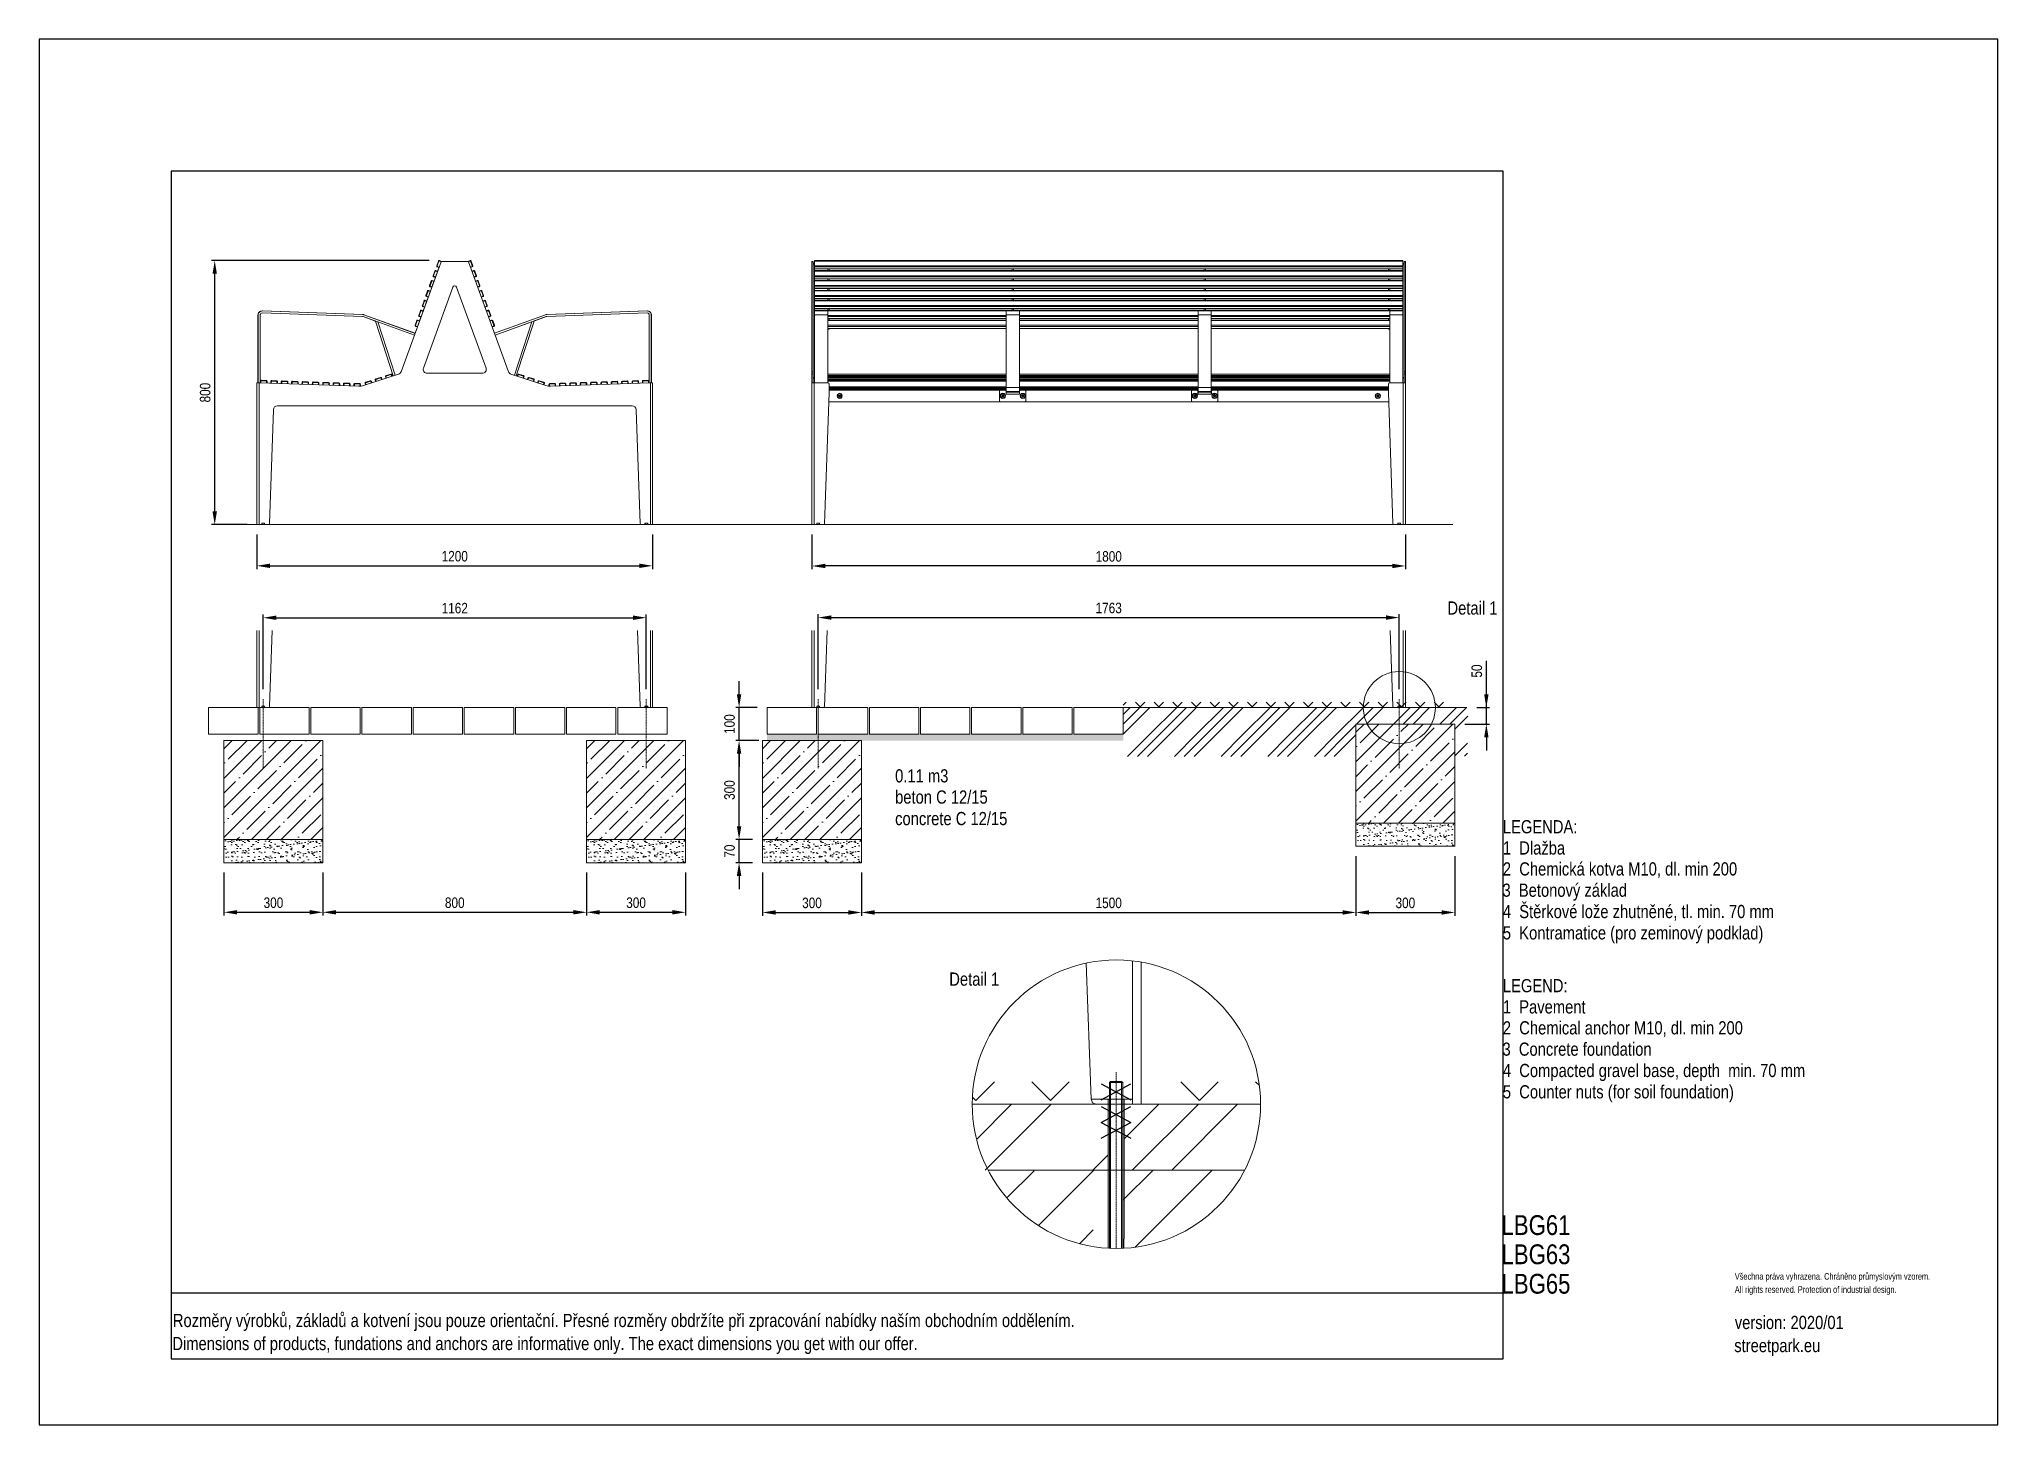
# Model space of a CAD drawing. Header units: millimetres. Extents: x 22162 to 28102, y 3160 to 7360.
import ezdxf
from ezdxf.lldxf.tags import DXFTag

# ---------------------------------------------------------------- set-up
doc = ezdxf.new("R2010")
doc.units = ezdxf.units.MM
doc.header["$LTSCALE"] = 0.3
doc.linetypes.add('ACAD_ISO10W100', pattern=[18.5, 12, -3, 0.5, -3])
doc.linetypes.add('DashDot', pattern=[15, 9, -3, 0, -3])
for name, color, linetype, lineweight in [('KOTY', 3, 'Continuous', 9), ('OBRYSOVA', 7, 'Continuous', 9), ('OSY', 7, 'ACAD_ISO10W100', 15), ('Visible', 7, 'Continuous', 18), ('Vrstva 1', 7, 'Continuous', 5)]:
    doc.layers.add(name, color=color, linetype=linetype, lineweight=lineweight)
doc.layers.add('Nekreslit', color=6, linetype='Continuous', plot=False)
doc.layers.add('SRAFY', color=7, linetype='Continuous', lineweight=9, true_color=0x5b5b5b)
doc.styles.add('SEACAD_Arial', font='arial.ttf', dxfattribs={"width": 0.8})
tags = doc.linetypes.add('HIDDEN2', pattern=[4.7625, 3.175, -1.5875]).pattern_tags.tags
tags[6:7] = [DXFTag(74, 4), DXFTag(75, 0), DXFTag(340, '0'), DXFTag(46, 0.0), DXFTag(50, 0.0), DXFTag(44, 0.0), DXFTag(45, 0.0)]
tags[4:5] = [DXFTag(74, 4), DXFTag(75, 0), DXFTag(340, '0'), DXFTag(46, 0.0), DXFTag(50, 0.0), DXFTag(44, 0.0), DXFTag(45, 0.0)]
doc.dimstyles.new('ISO-25', dxfattribs={"dimtxt": 1.6, "dimasz": 2, "dimexe": 0.5, "dimexo": 1.5, "dimtad": 1, "dimdec": 0, "dimtxsty": 'SEACAD_Arial', "dimcen": 2, "dimadec": 0, "dimazin": 0, "dimtfac": 1, "dimtdec": 0, "dimtmove": 0, "dimatfit": 3, "dimfxl": 1, "dimarcsym": 0})

msp = doc.modelspace()

# ---------------------------------------------------------------- texts
at = {"style": 'SEACAD_Arial', "width": 0.8}
for s, height, p in [('0.11 m3', 40, (24757.9, 5106.7)), ('beton C 12/15', 40, (24757.9, 5042.4)), ('concrete C 12/15', 40, (24757.9, 4977.2)), ('LEGENDA:', 40, (26601, 4952.4)), ('1  Dlažba', 40, (26601, 4888.1)), ('2  Chemická kotva M10, dl. min 200', 40, (26601, 4824.6)), ('3  Betonový základ', 40, (26599.8, 4760.1)), ('4  Štěrkové lože zhutněné, tl. min. 70 mm', 40, (26601, 4695.4)), ('5  Kontramatice (pro zeminový podklad)', 40, (26601, 4630.8)), ('LEGEND:', 40, (26601, 4470.7)), ('1  Pavement', 40, (26601, 4406.4)), ('2  Chemical anchor M10, dl. min 200', 40, (26601, 4342.9)), ('3  Concrete foundation', 40, (26599.8, 4278.3)), ('4  Compacted gravel base, depth  min. 70 mm', 40, (26601, 4213.6)), ('5  Counter nuts (for soil foundation)', 40, (26601, 4149)), ('LBG61', 60, (26597.2, 3734.9)), ('LBG63', 60, (26597.2, 3646.5)), ('LBG65', 60, (26597.2, 3557.1)), ('All rights reserved. Protection of industrial design.', 20, (27304.4, 3559.6)), ('Všechna práva vyhrazena. Chráněno průmyslovým vzorem.', 20, (27304.4, 3599.6)), ('Rozměry výrobků, základů a kotvení jsou pouze orientační. Přesné rozměry obdržíte při zpracování nabídky naším obchodním oddělením.', 39.9982, (22567.5, 3455.9)), ('version: 2020/01', 40, (27304.4, 3449.8)), ('Dimensions of products, fundations and anchors are informative only. The exact dimensions you get with our offer.', 39.9982, (22565.9, 3386)), ('streetpark.eu', 40, (27302.8, 3379.9))]:
    msp.add_text(s, height=height, dxfattribs=at).set_placement(p)
at = {"insert": (24922.1, 4530.6), "char_height": 40, "width": 297.384, "attachment_point": 1, "style": 'SEACAD_Arial'}
msp.add_mtext('Detail 1', dxfattribs=at)
at = {"layer": 'KOTY', "insert": (26433.1, 5655.4), "char_height": 40, "width": 168.993, "attachment_point": 1, "style": 'SEACAD_Arial'}
msp.add_mtext('Detail 1', dxfattribs=at)

# ---------------------------------------------------------------- blocks, each defined once
blk = doc.blocks.new('*D232')
at = {"layer": 'Defpoints', "color": 0}
for p in [(22722.5, 4863.5), (23022.5, 4863.5), (23022.5, 4713.1)]:
    blk.add_point(p, dxfattribs=at)
at = {"layer": 'KOTY', "color": 0, "lineweight": -2}
for p, q in [((22722.5, 4833.5), (22722.5, 4703.1)), ((23022.5, 4833.5), (23022.5, 4703.1)), ((22762.5, 4713.1), (22982.5, 4713.1))]:
    blk.add_line(p, q, dxfattribs=at)
at = {"layer": 'KOTY', "color": 0}
for points in [[(22762.5, 4719.8), (22762.5, 4706.4), (22722.5, 4713.1)], [(22982.5, 4706.4), (22982.5, 4719.8), (23022.5, 4713.1)]]:
    blk.add_solid(points, dxfattribs=at)
at = {"layer": 'KOTY', "color": 0, "insert": (22872.5, 4741.9), "char_height": 32, "attachment_point": 5, "style": 'SEACAD_Arial'}
blk.add_mtext('300', dxfattribs=at)
blk = doc.blocks.new('*D233')
at = {"layer": 'Defpoints', "color": 0}
for p in [(23022.5, 4862), (23822.3, 4863.5), (23822.3, 4713.1)]:
    blk.add_point(p, dxfattribs=at)
at = {"layer": 'KOTY', "color": 0, "lineweight": -2}
for p, q in [((23022.5, 4832), (23022.5, 4703.1)), ((23822.3, 4833.5), (23822.3, 4703.1)), ((23062.5, 4713.1), (23782.3, 4713.1))]:
    blk.add_line(p, q, dxfattribs=at)
at = {"layer": 'KOTY', "color": 0}
for points in [[(23062.5, 4719.8), (23062.5, 4706.4), (23022.5, 4713.1)], [(23782.3, 4706.4), (23782.3, 4719.8), (23822.3, 4713.1)]]:
    blk.add_solid(points, dxfattribs=at)
at = {"layer": 'KOTY', "color": 0, "insert": (23422.4, 4741.9), "char_height": 32, "attachment_point": 5, "style": 'SEACAD_Arial'}
blk.add_mtext('800', dxfattribs=at)
blk = doc.blocks.new('*D228')
at = {"layer": 'Defpoints', "color": 0}
for p in [(24284.7, 5333.5), (24369.8, 5333.5), (24355.8, 5233.5)]:
    blk.add_point(p, dxfattribs=at)
at = {"layer": 'KOTY', "color": 0, "lineweight": -2}
for p, q in [((24284.7, 5373.5), (24284.7, 5413.5)), ((24339.8, 5333.5), (24274.7, 5333.5)), ((24284.7, 5233.5), (24284.7, 5333.5)), ((24325.8, 5233.5), (24274.7, 5233.5)), ((24284.7, 5193.5), (24284.7, 5153.5))]:
    blk.add_line(p, q, dxfattribs=at)
at = {"layer": 'KOTY', "color": 0}
for points in [[(24278, 5373.5), (24291.4, 5373.5), (24284.7, 5333.5)], [(24291.4, 5193.5), (24278, 5193.5), (24284.7, 5233.5)]]:
    blk.add_solid(points, dxfattribs=at)
at = {"layer": 'KOTY', "color": 0, "insert": (24255.9, 5283.5), "char_height": 32, "attachment_point": 5, "rotation": 90, "style": 'SEACAD_Arial'}
blk.add_mtext('100', dxfattribs=at)
blk = doc.blocks.new('*D230')
at = {"layer": 'Defpoints', "color": 0}
for p in [(24284.7, 5233.5), (24374.3, 5233.5), (24355.8, 4933.5)]:
    blk.add_point(p, dxfattribs=at)
at = {"layer": 'KOTY', "color": 0, "lineweight": -2}
for p, q in [((24344.3, 5233.5), (24274.7, 5233.5)), ((24284.7, 4973.5), (24284.7, 5193.5)), ((24325.8, 4933.5), (24274.7, 4933.5))]:
    blk.add_line(p, q, dxfattribs=at)
at = {"layer": 'KOTY', "color": 0}
for points in [[(24291.4, 5193.5), (24278, 5193.5), (24284.7, 5233.5)], [(24278, 4973.5), (24291.4, 4973.5), (24284.7, 4933.5)]]:
    blk.add_solid(points, dxfattribs=at)
at = {"layer": 'KOTY', "color": 0, "insert": (24255.9, 5083.5), "char_height": 32, "attachment_point": 5, "rotation": 90, "style": 'SEACAD_Arial'}
blk.add_mtext('300', dxfattribs=at)
blk = doc.blocks.new('*D229')
at = {"layer": 'Defpoints', "color": 0}
for p in [(24284.7, 4933.5), (24355.8, 4933.5), (24355.8, 4863.5)]:
    blk.add_point(p, dxfattribs=at)
at = {"layer": 'KOTY', "color": 0, "lineweight": -2}
for p, q in [((24284.7, 4973.5), (24284.7, 5013.5)), ((24325.8, 4933.5), (24274.7, 4933.5)), ((24284.7, 4863.5), (24284.7, 4933.5)), ((24325.8, 4863.5), (24274.7, 4863.5)), ((24284.7, 4823.5), (24284.7, 4783.5))]:
    blk.add_line(p, q, dxfattribs=at)
at = {"layer": 'KOTY', "color": 0}
for points in [[(24278, 4973.5), (24291.4, 4973.5), (24284.7, 4933.5)], [(24291.4, 4823.5), (24278, 4823.5), (24284.7, 4863.5)]]:
    blk.add_solid(points, dxfattribs=at)
at = {"layer": 'KOTY', "color": 0, "insert": (24255.9, 4898.5), "char_height": 32, "attachment_point": 5, "rotation": 90, "style": 'SEACAD_Arial'}
blk.add_mtext('70', dxfattribs=at)
blk = doc.blocks.new('*D226')
at = {"layer": 'Defpoints', "color": 0}
for p in [(24355.8, 4863.5), (24655.8, 4863.5), (24655.8, 4712.6)]:
    blk.add_point(p, dxfattribs=at)
at = {"layer": 'KOTY', "color": 0, "lineweight": -2}
for p, q in [((24355.8, 4833.5), (24355.8, 4702.6)), ((24655.8, 4833.5), (24655.8, 4702.6)), ((24395.8, 4712.6), (24615.8, 4712.6))]:
    blk.add_line(p, q, dxfattribs=at)
at = {"layer": 'KOTY', "color": 0}
for points in [[(24395.8, 4719.3), (24395.8, 4705.9), (24355.8, 4712.6)], [(24615.8, 4705.9), (24615.8, 4719.3), (24655.8, 4712.6)]]:
    blk.add_solid(points, dxfattribs=at)
at = {"layer": 'KOTY', "color": 0, "insert": (24505.8, 4741.4), "char_height": 32, "attachment_point": 5, "style": 'SEACAD_Arial'}
blk.add_mtext('300', dxfattribs=at)
blk = doc.blocks.new('*D227')
at = {"layer": 'Defpoints', "color": 0}
for p in [(26155.3, 4913.5), (24655.8, 4862), (26155.3, 4712.6)]:
    blk.add_point(p, dxfattribs=at)
at = {"layer": 'KOTY', "color": 0, "lineweight": -2}
for p, q in [((26155.3, 4883.5), (26155.3, 4702.6)), ((24655.8, 4832), (24655.8, 4702.6)), ((24695.8, 4712.6), (26115.3, 4712.6))]:
    blk.add_line(p, q, dxfattribs=at)
at = {"layer": 'KOTY', "color": 0}
for points in [[(24695.8, 4719.3), (24695.8, 4705.9), (24655.8, 4712.6)], [(26115.3, 4705.9), (26115.3, 4719.3), (26155.3, 4712.6)]]:
    blk.add_solid(points, dxfattribs=at)
at = {"layer": 'KOTY', "color": 0, "insert": (25405.6, 4741.4), "char_height": 32, "attachment_point": 5, "style": 'SEACAD_Arial'}
blk.add_mtext('1500', dxfattribs=at)
blk = doc.blocks.new('*D234')
at = {"layer": 'Defpoints', "color": 0}
for p in [(26491.6, 5333.5), (26550.9, 5333.5), (26455.3, 5283.5)]:
    blk.add_point(p, dxfattribs=at)
at = {"layer": 'KOTY', "color": 0, "lineweight": -2}
for p, q in [((26550.9, 5333.5), (26550.9, 5475)), ((26550.9, 5373.5), (26550.9, 5413.5)), ((26521.6, 5333.5), (26560.9, 5333.5)), ((26550.9, 5283.5), (26550.9, 5333.5)), ((26485.3, 5283.5), (26560.9, 5283.5)), ((26550.9, 5243.5), (26550.9, 5203.5))]:
    blk.add_line(p, q, dxfattribs=at)
at = {"layer": 'KOTY', "color": 0}
for points in [[(26544.3, 5373.5), (26557.6, 5373.5), (26550.9, 5333.5)], [(26557.6, 5243.5), (26544.3, 5243.5), (26550.9, 5283.5)]]:
    blk.add_solid(points, dxfattribs=at)
at = {"layer": 'KOTY', "color": 0, "insert": (26522.1, 5444.3), "char_height": 32, "attachment_point": 5, "rotation": 90, "style": 'SEACAD_Arial'}
blk.add_mtext('50', dxfattribs=at)
blk = doc.blocks.new('*D248')
at = {"layer": 'Defpoints', "color": 0}
for p in [(23822.3, 4863.5), (24122.3, 4863.5), (24122.3, 4713.1)]:
    blk.add_point(p, dxfattribs=at)
at = {"layer": 'KOTY', "color": 0, "lineweight": -2}
for p, q in [((23822.3, 4833.5), (23822.3, 4703.1)), ((24122.3, 4833.5), (24122.3, 4703.1)), ((23862.3, 4713.1), (24082.3, 4713.1))]:
    blk.add_line(p, q, dxfattribs=at)
at = {"layer": 'KOTY', "color": 0}
for points in [[(23862.3, 4719.8), (23862.3, 4706.4), (23822.3, 4713.1)], [(24082.3, 4706.4), (24082.3, 4719.8), (24122.3, 4713.1)]]:
    blk.add_solid(points, dxfattribs=at)
at = {"layer": 'KOTY', "color": 0, "insert": (23972.3, 4741.9), "char_height": 32, "attachment_point": 5, "style": 'SEACAD_Arial'}
blk.add_mtext('300', dxfattribs=at)
blk = doc.blocks.new('*D257')
at = {"layer": 'Defpoints', "color": 0}
for p in [(26155.3, 4913.5), (26455.3, 4913.5), (26455.3, 4712.6)]:
    blk.add_point(p, dxfattribs=at)
at = {"layer": 'KOTY', "color": 0, "lineweight": -2}
for p, q in [((26155.3, 4883.5), (26155.3, 4702.6)), ((26455.3, 4883.5), (26455.3, 4702.6)), ((26195.3, 4712.6), (26415.3, 4712.6))]:
    blk.add_line(p, q, dxfattribs=at)
at = {"layer": 'KOTY', "color": 0}
for points in [[(26195.3, 4719.3), (26195.3, 4705.9), (26155.3, 4712.6)], [(26415.3, 4705.9), (26415.3, 4719.3), (26455.3, 4712.6)]]:
    blk.add_solid(points, dxfattribs=at)
at = {"layer": 'KOTY', "color": 0, "insert": (26305.3, 4741.4), "char_height": 32, "attachment_point": 5, "style": 'SEACAD_Arial'}
blk.add_mtext('300', dxfattribs=at)
blk = doc.blocks.new('*D275')
at = {"layer": 'Defpoints', "color": 0}
for p in [(24003.3, 5605.9), (22841.5, 5359.5), (24003.3, 5359.5)]:
    blk.add_point(p, dxfattribs=at)
at = {"layer": 'KOTY', "color": 0, "lineweight": -2}
for p, q in [((22841.5, 5389.5), (22841.5, 5615.9)), ((22881.5, 5605.9), (23963.3, 5605.9)), ((24003.3, 5389.5), (24003.3, 5615.9))]:
    blk.add_line(p, q, dxfattribs=at)
at = {"layer": 'KOTY', "color": 0}
for points in [[(22881.5, 5612.6), (22881.5, 5599.3), (22841.5, 5605.9)], [(23963.3, 5599.3), (23963.3, 5612.6), (24003.3, 5605.9)]]:
    blk.add_solid(points, dxfattribs=at)
at = {"layer": 'KOTY', "color": 0, "insert": (23422.4, 5634.8), "char_height": 32, "attachment_point": 5, "style": 'SEACAD_Arial'}
blk.add_mtext('1162', dxfattribs=at)
blk = doc.blocks.new('*D274')
at = {"layer": 'Defpoints', "color": 0}
for p in [(26286.8, 5606.4), (24524.3, 5359.5), (26286.8, 5359.6)]:
    blk.add_point(p, dxfattribs=at)
at = {"layer": 'KOTY', "color": 0, "lineweight": -2}
for p, q in [((24524.3, 5389.5), (24524.3, 5616.4)), ((24564.3, 5606.4), (26246.8, 5606.4)), ((26286.8, 5389.6), (26286.8, 5616.4))]:
    blk.add_line(p, q, dxfattribs=at)
at = {"layer": 'KOTY', "color": 0}
for points in [[(24564.3, 5613.1), (24564.3, 5599.8), (24524.3, 5606.4)], [(26246.8, 5599.8), (26246.8, 5613.1), (26286.8, 5606.4)]]:
    blk.add_solid(points, dxfattribs=at)
at = {"layer": 'KOTY', "color": 0, "insert": (25405.6, 5635.3), "char_height": 32, "attachment_point": 5, "style": 'SEACAD_Arial'}
blk.add_mtext('1763', dxfattribs=at)
blk = doc.blocks.new('*D304')
at = {"layer": 'Defpoints', "color": 0}
for p in [(22822.4, 5888.1), (24022.4, 5888.1), (24022.4, 5763.3)]:
    blk.add_point(p, dxfattribs=at)
at = {"layer": 'KOTY', "color": 0, "lineweight": -2}
for p, q in [((22822.4, 5858.1), (22822.4, 5753.3)), ((24022.4, 5858.1), (24022.4, 5753.3)), ((22862.4, 5763.3), (23982.4, 5763.3))]:
    blk.add_line(p, q, dxfattribs=at)
at = {"layer": 'KOTY', "color": 0}
for points in [[(22862.4, 5770), (22862.4, 5756.7), (22822.4, 5763.3)], [(23982.4, 5756.7), (23982.4, 5770), (24022.4, 5763.3)]]:
    blk.add_solid(points, dxfattribs=at)
at = {"layer": 'KOTY', "color": 0, "insert": (23422.4, 5792.2), "char_height": 32, "attachment_point": 5, "style": 'SEACAD_Arial'}
blk.add_mtext('1200', dxfattribs=at)
blk = doc.blocks.new('*D303')
at = {"layer": 'Defpoints', "color": 0}
for p in [(24505.8, 5888.1), (26305.8, 5888.1), (24505.8, 5762.8)]:
    blk.add_point(p, dxfattribs=at)
at = {"layer": 'KOTY', "color": 0, "lineweight": -2}
for p, q in [((24505.8, 5858.1), (24505.8, 5752.8)), ((26305.8, 5858.1), (26305.8, 5752.8)), ((26265.8, 5762.8), (24545.8, 5762.8))]:
    blk.add_line(p, q, dxfattribs=at)
at = {"layer": 'KOTY', "color": 0}
for points in [[(24545.8, 5769.5), (24545.8, 5756.2), (24505.8, 5762.8)], [(26265.8, 5756.2), (26265.8, 5769.5), (26305.8, 5762.8)]]:
    blk.add_solid(points, dxfattribs=at)
at = {"layer": 'KOTY', "color": 0, "insert": (25405.8, 5791.7), "char_height": 32, "attachment_point": 5, "style": 'SEACAD_Arial'}
blk.add_mtext('1800', dxfattribs=at)
blk = doc.blocks.new('*D305')
at = {"layer": 'Defpoints', "color": 0}
for p in [(22694.4, 6688.4), (23374.9, 6688.4), (22822.4, 5888.1)]:
    blk.add_point(p, dxfattribs=at)
at = {"layer": 'KOTY', "color": 0, "lineweight": -2}
for p, q in [((23344.9, 6688.4), (22684.4, 6688.4)), ((22694.4, 5928.1), (22694.4, 6648.4)), ((22792.4, 5888.1), (22684.4, 5888.1))]:
    blk.add_line(p, q, dxfattribs=at)
at = {"layer": 'KOTY', "color": 0}
for points in [[(22701.1, 6648.4), (22687.8, 6648.4), (22694.4, 6688.4)], [(22687.8, 5928.1), (22701.1, 5928.1), (22694.4, 5888.1)]]:
    blk.add_solid(points, dxfattribs=at)
at = {"layer": 'KOTY', "color": 0, "insert": (22665.6, 6288.3), "char_height": 32, "attachment_point": 5, "rotation": 90, "style": 'SEACAD_Arial'}
blk.add_mtext('800', dxfattribs=at)

# ---------------------------------------------------------------- dimensions: what is measured, and where the dimension line sits
at = {"layer": 'KOTY'}
for base, p1, p2, picture, middle in [((22694.4, 6688.4), (22822.4, 5888.1), (23374.9, 6688.4), '*D305', (22665.6, 6288.3)), ((24284.7, 5333.5), (24355.8, 5233.5), (24369.8, 5333.5), '*D228', (24255.9, 5283.5)), ((24284.7, 5233.5), (24355.8, 4933.5), (24374.3, 5233.5), '*D230', (24255.9, 5083.5)), ((24284.7, 4933.5), (24355.8, 4863.5), (24355.8, 4933.5), '*D229', (24255.9, 4898.5))]:
    dim = msp.add_linear_dim(base=base, p1=p1, p2=p2, angle=90, dimstyle='ISO-25', override={"dimlfac": 1, "dimtxsty": 'SEACAD_Arial', "dimsah": 1, "dimtolj": 0}, dxfattribs=at)
    dim.commit()
    dim.dimension.update_dxf_attribs({"geometry": picture, "text_midpoint": middle})
for base, p1, p2, picture, middle in [((24022.4, 5763.3), (22822.4, 5888.1), (24022.4, 5888.1), '*D304', (23422.4, 5792.2)), ((24505.8, 5762.8), (26305.8, 5888.1), (24505.8, 5888.1), '*D303', (25405.8, 5791.7)), ((24003.3, 5605.9), (22841.5, 5359.5), (24003.3, 5359.5), '*D275', (23422.4, 5634.8)), ((26286.8172, 5606.4342), (24524.3024, 5359.5342), (26286.8172, 5359.5852), '*D274', (25405.5598, 5635.2702)), ((26155.3172, 4712.608), (24655.8024, 4862.008), (26155.3172, 4913.5093), '*D227', (25405.5598, 4741.444)), ((26455.3, 4712.6), (26155.3, 4913.5), (26455.3, 4913.5), '*D257', (26305.3, 4741.4)), ((23022.5, 4713.1), (22722.5, 4863.5), (23022.5, 4863.5), '*D232', (22872.5, 4741.9)), ((23822.3, 4713.1), (23022.5, 4862), (23822.3, 4863.5), '*D233', (23422.4, 4741.9)), ((24122.3, 4713.1), (23822.3, 4863.5), (24122.3, 4863.5), '*D248', (23972.3, 4741.9)), ((24655.8, 4712.6), (24355.8, 4863.5), (24655.8, 4863.5), '*D226', (24505.8, 4741.4))]:
    dim = msp.add_linear_dim(base=base, p1=p1, p2=p2, dimstyle='ISO-25', override={"dimlfac": 1, "dimtxsty": 'SEACAD_Arial', "dimsah": 1, "dimtolj": 0}, dxfattribs=at)
    dim.commit()
    dim.dimension.update_dxf_attribs({"geometry": picture, "text_midpoint": middle})
dim = msp.add_linear_dim(base=(26550.9, 5333.5), p1=(26455.3, 5283.5), p2=(26491.6, 5333.5), angle=90, dimstyle='ISO-25', override={"dimlfac": 1, "dimtxsty": 'SEACAD_Arial', "dimsah": 1, "dimtolj": 0}, dxfattribs=at)
dim.commit()
dim.dimension.update_dxf_attribs({"geometry": '*D234', "text_midpoint": (26550.9, 5444.3), "dimtype": 160})

# ---------------------------------------------------------------- hatches: boundary and pattern name
at = {"layer": 'SRAFY'}
h = msp.add_hatch(dxfattribs=at)
h.set_pattern_fill('TERACO', color=256, scale=20)
h.set_pattern_definition([(45, (18034.36, 18.85), (-28.28427, 28.28427), [20, -20]), (135, (18090.93, 18.85), (-28.28427, -28.28427), [20, -20])])
h.paths.add_polyline_path([(25449.9, 5333.5), (25449.9, 5356.5), (26424.8, 5356.5), (26424.8, 5333.5)])
h = msp.add_hatch(dxfattribs=at)
h.set_pattern_fill('GOST_GROUND', color=256, scale=10)
h.set_pattern_definition([(45, (18034.36, 18.85), (141.4214, -9e-15), [200]), (45, (18064.36, 18.85), (141.4214, -9e-15), [200]), (45, (18094.36, 18.85), (141.4214, -9e-15), [200])])
h.paths.add_polyline_path([(26155.3, 5185.8), (25449.8, 5184.8), (25449.8, 5332.5), (26495, 5333.5), (26493.8, 5186.1), (26455.3, 5186.1), (26455.3, 5283.5), (26155.3, 5283.5)])
h = msp.add_hatch(dxfattribs=at)
h.set_pattern_fill('ANSI35', color=256, scale=10, style=0)
h.set_pattern_definition([(45, (-680.54, 574.59), (-44.90128, 44.90128), []), (45, (-635.636, 574.59), (-44.90128, 44.90128), [79.375, -15.875, 0, -15.875])])
h.paths.add_polyline_path([(22722.5, 5233.5), (23022.5, 5233.5), (23022.5, 4933.5), (22722.5, 4933.5)])
h = msp.add_hatch(dxfattribs=at)
h.set_pattern_fill('ANSI35', color=256, scale=10, style=0)
h.set_pattern_definition([(45, (419.323, 574.59), (-44.90128, 44.90128), []), (45, (464.225, 574.59), (-44.90128, 44.90128), [79.375, -15.875, 0, -15.875])])
h.paths.add_polyline_path([(23822.3, 5233.5), (24122.3, 5233.5), (24122.3, 4933.5), (23822.3, 4933.5)])
h = msp.add_hatch(dxfattribs=at)
h.set_pattern_fill('ANSI35', color=256, scale=10, style=0)
h.set_pattern_definition([(45, (952.78, 574.59), (-44.90128, 44.90128), []), (45, (997.68, 574.59), (-44.90128, 44.90128), [79.375, -15.875, 0, -15.875])])
h.paths.add_polyline_path([(24355.8, 5233.5), (24655.8, 5233.5), (24655.8, 4933.5), (24355.8, 4933.5)])
h = msp.add_hatch(dxfattribs=at)
h.set_pattern_fill('AR-SAND', color=256, scale=0.5)
h.set_pattern_definition([(37.5, (17834.36, 18.851), (-0.800016, 24.47066), [0, -19.304, 0, -21.59, 0, -20.6375]), (7.5, (17834.36, 18.85), (22.47616, 35.84126), [0, -10.414, 0, -17.399, 0, -6.6675]), (327.5, (17818.74, 18.851), (39.54962, 0.07186), [0, -6.35, 0, -22.86, 0, -29.845]), (317.5, (17818.74, 18.85), (38.17782, 11.14647), [0, -3.175, 0, -14.986, 0, -17.145])])
h.paths.add_polyline_path([(24369.8, 5253.5), (24369.8, 5233.6), (24400.3, 5233.5), (24520.3, 5233.3), (24520.3, 5253.5)])
h.paths.add_polyline_path([(25449.8, 5233.2), (25449.8, 5253.5), (24520.3, 5253.5), (24520.3, 5233.3), (24650.3, 5233.2)])
h = msp.add_hatch(dxfattribs=at)
h.set_pattern_fill('ANSI35', color=256, scale=10, style=0)
h.set_pattern_definition([(45, (2752.295, 624.593), (-44.90128, 44.90128), []), (45, (2797.196, 624.593), (-44.90128, 44.90128), [79.375, -15.875, 0, -15.875])])
h.paths.add_polyline_path([(26155.3, 5283.5), (26455.3, 5283.5), (26455.3, 4983.5), (26155.3, 4983.5)])
h = msp.add_hatch(dxfattribs=at)
h.set_pattern_fill('AR-SAND', color=256, scale=0.5)
h.set_pattern_definition([(37.5, (17282.088, -427.937), (-0.800016, 24.47066), [0, -19.304, 0, -21.59, 0, -20.6375]), (7.5, (17282.088, -427.937), (22.47616, 35.84126), [0, -10.414, 0, -17.399, 0, -6.6675]), (327.5, (17266.467, -427.937), (39.54962, 0.07186), [0, -6.35, 0, -22.86, 0, -29.845]), (317.5, (17266.467, -427.937), (38.17782, 11.14647), [0, -3.175, 0, -14.986, 0, -17.145])])
h.paths.add_polyline_path([(23022.5, 4863.5), (23022.5, 4933.5), (22722.5, 4933.5), (22722.5, 4863.5)])
h = msp.add_hatch(dxfattribs=at)
h.set_pattern_fill('AR-SAND', color=256, scale=0.5)
h.set_pattern_definition([(37.5, (18381.948, -427.937), (-0.800016, 24.47066), [0, -19.304, 0, -21.59, 0, -20.6375]), (7.5, (18381.95, -427.937), (22.47616, 35.84126), [0, -10.414, 0, -17.399, 0, -6.6675]), (327.5, (18366.327, -427.937), (39.54962, 0.07186), [0, -6.35, 0, -22.86, 0, -29.845]), (317.5, (18366.327, -427.937), (38.17782, 11.14647), [0, -3.175, 0, -14.986, 0, -17.145])])
h.paths.add_polyline_path([(24122.3, 4863.5), (24122.3, 4933.5), (23822.3, 4933.5), (23822.3, 4863.5)])
h = msp.add_hatch(dxfattribs=at)
h.set_pattern_fill('AR-SAND', color=256, scale=0.5)
h.set_pattern_definition([(37.5, (18915.405, -427.937), (-0.800016, 24.47066), [0, -19.304, 0, -21.59, 0, -20.6375]), (7.5, (18915.405, -427.937), (22.47616, 35.84126), [0, -10.414, 0, -17.399, 0, -6.6675]), (327.5, (18899.784, -427.937), (39.54962, 0.07186), [0, -6.35, 0, -22.86, 0, -29.845]), (317.5, (18899.784, -427.937), (38.17782, 11.14647), [0, -3.175, 0, -14.986, 0, -17.145])])
h.paths.add_polyline_path([(24655.8, 4863.5), (24655.8, 4933.5), (24355.8, 4933.5), (24355.8, 4863.5)])
h = msp.add_hatch(dxfattribs=at)
h.set_pattern_fill('AR-SAND', color=256, scale=0.5)
h.set_pattern_definition([(37.5, (20714.92, -377.936), (-0.800016, 24.47066), [0, -19.304, 0, -21.59, 0, -20.6375]), (7.5, (20714.92, -377.936), (22.47616, 35.84126), [0, -10.414, 0, -17.399, 0, -6.6675]), (327.5, (20699.299, -377.936), (39.54962, 0.07186), [0, -6.35, 0, -22.86, 0, -29.845]), (317.5, (20699.3, -377.936), (38.17782, 11.14647), [0, -3.175, 0, -14.986, 0, -17.145])])
h.paths.add_polyline_path([(26455.3, 4913.5), (26455.3, 4983.5), (26155.3, 4983.5), (26155.3, 4913.5)])

# ---------------------------------------------------------------- linework, layer by layer
for p, q in [((25383, 4192.9), (25473, 4144.9)), ((25383, 4144.9), (25473, 4192.9)), ((25383, 4124.2), (25473, 4076.2)), ((25383, 4076.2), (25473, 4124.2)), ((25383, 4076.2), (25473, 4028.2)), ((25383, 4028.2), (25473, 4076.2))]:
    msp.add_line(p, q)
at = {"color": 7, "linetype": 'HIDDEN2'}
for p, q in [((25408, 4124.2), (25408, 4124.2)), ((25448, 4124.2), (25448, 4124.2))]:
    msp.add_line(p, q, dxfattribs=at)
at = {"color": 7, "linetype": 'Continuous'}
msp.add_circle((26424.8, 5333.5), 0.01, dxfattribs=at)
msp.add_circle((26424.8, 5333.5), 0.01, dxfattribs=at)
at = {"layer": 'KOTY'}
msp.add_circle((26287, 5333.5), 109.3, dxfattribs=at)
at = {"layer": 'Nekreslit'}
msp.add_line((22562.1, 3559.6), (26602.1, 3559.6), dxfattribs=at)
for points in [[(22162.1, 3159.6), (28102.1, 3159.6), (28102.1, 7359.6), (22162.1, 7359.6)], [(22562.1, 3359.6), (26602.1, 3359.6), (26602.1, 6959.6), (22562.1, 6959.6)]]:
    msp.add_lwpolyline(points, close=True, dxfattribs=at)
at = {"layer": 'OBRYSOVA'}
for p, q in [((22719.4, 5888.1), (26449.7, 5888.1)), ((24991.6, 4131.4), (25866.1, 4131.4))]:
    msp.add_line(p, q, dxfattribs=at)
at = {"layer": 'OBRYSOVA', "color": 7, "linetype": 'HIDDEN2'}
for p, q in [((25448, 4197), (25408, 4197)), ((25404, 4131.4), (25404, 3723.6)), ((25452.1, 3723.6), (25452.1, 4131.4)), ((25404, 3723.6), (25404, 3694.8)), ((25452, 3694.7), (25452, 3723.6))]:
    msp.add_line(p, q, dxfattribs=at)
at = {"layer": 'OBRYSOVA', "lineweight": 15}
for p, q in [((25411.2, 4200.2), (25411.2, 3694.5)), ((25444.8, 3694.4), (25444.8, 4200.2))]:
    msp.add_line(p, q, dxfattribs=at)
at = {"layer": 'OBRYSOVA', "linetype": 'HIDDEN2'}
for p, q in [((25404, 4146.9), (25352.1, 4146.9)), ((25404, 4131.4), (25404, 4146.9)), ((25404, 4146.9), (25477.7, 4146.9)), ((25452.1, 4131.4), (25452.1, 4146.9))]:
    msp.add_line(p, q, dxfattribs=at)
at = {"layer": 'OBRYSOVA'}
msp.add_circle((25428.9, 4131.4), 437.3, dxfattribs=at)
at = {"layer": 'OSY', "linetype": 'DashDot'}
for p, q in [((22841.5, 5359.5), (22841.5, 5148.9)), ((24003.3, 5359.5), (24003.3, 5148.9)), ((24524.3, 5359.5), (24524.3, 5148.9)), ((26286.8, 5359.6), (26286.8, 5148.9))]:
    msp.add_line(p, q, dxfattribs=at)
at = {"layer": 'OSY'}
msp.add_line((25428, 4228.3), (25428, 3694.1), dxfattribs=at)
at = {"layer": 'SRAFY', "linetype": 'Continuous'}
for p, q in [((22826, 5333.5), (22676, 5333.5)), ((22676, 5333.5), (22676, 5253.5)), ((22826, 5253.5), (22826, 5333.5)), ((22981, 5333.5), (22831, 5333.5)), ((22831, 5333.5), (22831, 5253.5)), ((22981, 5253.5), (22981, 5333.5)), ((23136, 5333.5), (22986, 5333.5)), ((22986, 5333.5), (22986, 5253.5)), ((23136, 5253.5), (23136, 5333.5)), ((23291, 5333.5), (23141, 5333.5)), ((23141, 5333.5), (23141, 5253.5)), ((23291, 5253.5), (23291, 5333.5)), ((23446.4, 5333.5), (23296.4, 5333.5)), ((23296.4, 5333.5), (23296.4, 5253.5)), ((23446.4, 5253.5), (23446.4, 5333.5)), ((23601.4, 5333.5), (23451.4, 5333.5)), ((23451.4, 5333.5), (23451.4, 5253.5)), ((23601.4, 5253.5), (23601.4, 5333.5)), ((23756.4, 5333.5), (23606.4, 5333.5)), ((23606.4, 5333.5), (23606.4, 5253.5)), ((23756.4, 5253.5), (23756.4, 5333.5)), ((23911.4, 5333.5), (23761.4, 5333.5)), ((23761.4, 5333.5), (23761.4, 5253.5)), ((23911.4, 5253.5), (23911.4, 5333.5)), ((24066.5, 5333.5), (23916.5, 5333.5)), ((23916.5, 5333.5), (23916.5, 5253.5)), ((24066.5, 5253.5), (24066.5, 5333.5)), ((24519.8, 5333.5), (24369.8, 5333.5)), ((24369.8, 5333.5), (24369.8, 5253.5)), ((24519.8, 5253.5), (24519.8, 5333.5)), ((24674.8, 5333.5), (24524.8, 5333.5)), ((24524.8, 5333.5), (24524.8, 5253.5)), ((24674.8, 5253.5), (24674.8, 5333.5)), ((24829.8, 5333.5), (24679.8, 5333.5)), ((24679.8, 5333.5), (24679.8, 5253.5)), ((24829.8, 5253.5), (24829.8, 5333.5)), ((24984.8, 5333.5), (24834.8, 5333.5)), ((24834.8, 5333.5), (24834.8, 5253.5)), ((24984.8, 5253.5), (24984.8, 5333.5)), ((25139.8, 5333.5), (24989.8, 5333.5)), ((24989.8, 5333.5), (24989.8, 5253.5)), ((25139.8, 5253.5), (25139.8, 5333.5)), ((25294.8, 5333.5), (25144.8, 5333.5)), ((25144.8, 5333.5), (25144.8, 5253.5)), ((25294.8, 5253.5), (25294.8, 5333.5)), ((25449.8, 5333.5), (25299.8, 5333.5)), ((25299.8, 5333.5), (25299.8, 5253.5)), ((25449.8, 5253.5), (25449.8, 5333.5)), ((22676, 5253.5), (22826, 5253.5)), ((22831, 5253.5), (22981, 5253.5)), ((22986, 5253.5), (23136, 5253.5)), ((23141, 5253.5), (23291, 5253.5)), ((23296.4, 5253.5), (23446.4, 5253.5)), ((23451.4, 5253.5), (23601.4, 5253.5)), ((23606.4, 5253.5), (23756.4, 5253.5)), ((23761.4, 5253.5), (23911.4, 5253.5)), ((23916.5, 5253.5), (24066.5, 5253.5)), ((24369.8, 5253.5), (24519.8, 5253.5)), ((24524.8, 5253.5), (24674.8, 5253.5)), ((24679.8, 5253.5), (24829.8, 5253.5)), ((24834.8, 5253.5), (24984.8, 5253.5)), ((24989.8, 5253.5), (25139.8, 5253.5)), ((25144.8, 5253.5), (25294.8, 5253.5)), ((25299.8, 5253.5), (25449.8, 5253.5))]:
    msp.add_line(p, q, dxfattribs=at)
at = {"layer": 'SRAFY'}
for p, q in [((25449.8, 5333.5), (26491.6, 5333.5)), ((25002.5, 4142.6), (25059.1, 4199.1)), ((25228.8, 4142.6), (25172.2, 4199.1)), ((25228.8, 4142.6), (25285.3, 4199.1)), ((25681.3, 4142.6), (25624.8, 4199.1)), ((25681.3, 4142.6), (25737.9, 4199.1)), ((25862.5, 4187.7), (25851, 4199.1)), ((25002.5, 4142.6), (24992.1, 4153)), ((25004.7, 4024.8), (25110.2, 4130.3)), ((25031.4, 3931.4), (25230.3, 4130.4)), ((25452.1, 4026.4), (25556.3, 4130.7)), ((25477.1, 3931.4), (25676.5, 4130.8)), ((25597.1, 3931.4), (25796.6, 4131)), ((25040, 3931.4), (25817.8, 3931.4)), ((25096.6, 3847.1), (25179.3, 3929.8)), ((25181, 3931.4), (25181, 3931.4)), ((25192.6, 3763.4), (25360.6, 3931.4)), ((25357.1, 3931.4), (25404, 3978.4)), ((25448.7, 3840), (25540.2, 3931.4)), ((25486.2, 3697.9), (25719.8, 3931.4)), ((25540.2, 3931.4), (25540.2, 3931.4)), ((25317.3, 3708.6), (25358.9, 3750.2)), ((25403.8, 3795.1), (25403.8, 3795.1))]:
    msp.add_line(p, q, dxfattribs=at)
for points in [[(22722.5, 5233.5), (23022.5, 5233.5), (23022.5, 4933.5), (22722.5, 4933.5)], [(23822.3, 5233.5), (24122.3, 5233.5), (24122.3, 4933.5), (23822.3, 4933.5)], [(24355.8, 5233.5), (24655.8, 5233.5), (24655.8, 4933.5), (24355.8, 4933.5)], [(26155.3, 5283.5), (26455.3, 5283.5), (26455.3, 4983.5), (26155.3, 4983.5)], [(22722.5, 4933.5), (23022.5, 4933.5), (23022.5, 4863.5), (22722.5, 4863.5)], [(23822.3, 4933.5), (24122.3, 4933.5), (24122.3, 4863.5), (23822.3, 4863.5)], [(24355.8, 4933.5), (24655.8, 4933.5), (24655.8, 4863.5), (24355.8, 4863.5)], [(26155.3, 4983.5), (26455.3, 4983.5), (26455.3, 4913.5), (26155.3, 4913.5)]]:
    msp.add_lwpolyline(points, close=True, dxfattribs=at)
at = {"layer": 'Visible', "color": 0}
for p, q in [((24505.8, 6686.1), (24509.8, 6686.1)), ((24509.8, 6686.1), (24505.8, 6686.1)), ((24505.8, 6684.8), (24505.8, 6351.3)), ((24505.8, 6684.8), (24509.8, 6684.8)), ((24509.8, 6684.8), (24509.8, 6351.3)), ((24509.8, 6680.1), (24513.8, 6680.1)), ((24513.8, 6680.1), (24509.8, 6680.1)), ((24509.8, 6675.7), (24513.8, 6675.7)), ((24513.8, 6688.5), (26297.8, 6688.5)), ((26297.8, 6688.5), (24513.8, 6688.5)), ((26297.8, 6688.3), (24513.8, 6688.3)), ((24513.8, 6672.7), (24513.8, 6686.8)), ((26297.8, 6686.8), (24513.8, 6686.8)), ((26297.8, 6672.7), (24513.8, 6672.7)), ((24513.8, 6663.6), (24513.8, 6669.5)), ((26297.8, 6669.5), (24513.8, 6669.5)), ((26297.8, 6663.6), (24513.8, 6663.6)), ((24513.8, 6663.6), (24513.8, 6658.4)), ((24513.8, 6658.4), (26297.8, 6658.4)), ((26297.8, 6658.3), (24513.8, 6658.3)), ((24513.8, 6642.7), (24513.8, 6656.8)), ((26297.8, 6656.8), (24513.8, 6656.8)), ((24553.8, 6658.4), (24553.8, 6663.6)), ((24553.8, 6658.4), (24553.8, 6663.6)), ((24557.8, 6658.4), (24557.8, 6663.6)), ((25112.8, 6658.4), (24557.8, 6658.4)), ((25112.8, 6658.4), (25112.8, 6663.6)), ((25116.8, 6658.4), (25116.8, 6663.6)), ((25694.8, 6658.4), (25116.8, 6658.4)), ((25694.8, 6658.4), (25694.8, 6663.6)), ((25698.8, 6658.4), (25698.8, 6663.6)), ((26253.8, 6658.4), (25698.8, 6658.4)), ((26253.8, 6658.4), (26253.8, 6663.6)), ((26257.8, 6658.4), (26257.8, 6663.6)), ((26257.8, 6658.4), (26257.8, 6663.6)), ((26297.8, 6672.7), (26297.8, 6686.8)), ((26301.8, 6680.1), (26297.8, 6680.1)), ((26301.8, 6680.1), (26297.8, 6680.1)), ((26301.8, 6680.1), (26297.8, 6680.1)), ((26297.8, 6680.1), (26301.8, 6680.1)), ((26301.8, 6675.7), (26297.8, 6675.7)), ((26297.8, 6663.6), (26297.8, 6669.5)), ((26297.8, 6663.6), (26297.8, 6658.4)), ((26297.8, 6642.7), (26297.8, 6656.8)), ((26305.8, 6686.1), (26301.8, 6686.1)), ((26305.8, 6686.1), (26301.8, 6686.1)), ((26301.8, 6686.1), (26305.8, 6686.1)), ((26301.8, 6351.3), (26301.8, 6684.8)), ((26305.8, 6684.8), (26301.8, 6684.8)), ((26305.8, 6351.3), (26305.8, 6684.8)), ((26297.8, 6642.7), (24513.8, 6642.7)), ((24513.8, 6633.5), (24513.8, 6639.5)), ((26297.8, 6639.5), (24513.8, 6639.5)), ((26297.8, 6633.5), (24513.8, 6633.5)), ((24513.8, 6633.5), (24513.8, 6628.3)), ((24513.8, 6628.3), (26297.8, 6628.3)), ((26297.8, 6628.2), (24513.8, 6628.2)), ((24513.8, 6612.6), (24513.8, 6626.7)), ((26297.8, 6626.7), (24513.8, 6626.7)), ((26297.8, 6612.6), (24513.8, 6612.6)), ((24513.8, 6603.4), (24513.8, 6609.4)), ((26297.8, 6609.4), (24513.8, 6609.4)), ((26297.8, 6603.4), (24513.8, 6603.4)), ((24513.8, 6603.4), (24513.8, 6598.3)), ((24513.8, 6598.3), (26297.8, 6598.3)), ((26297.8, 6598.1), (24513.8, 6598.1)), ((24513.8, 6582.5), (24513.8, 6596.6)), ((26297.8, 6596.6), (24513.8, 6596.6)), ((24553.8, 6628.3), (24553.8, 6633.5)), ((24553.8, 6628.3), (24553.8, 6633.5)), ((24553.8, 6598.3), (24553.8, 6603.4)), ((24553.8, 6598.3), (24553.8, 6603.4)), ((24557.8, 6633.5), (24557.8, 6628.3)), ((25112.8, 6628.3), (24557.8, 6628.3)), ((24557.8, 6603.4), (24557.8, 6598.3)), ((25112.8, 6598.3), (24557.8, 6598.3)), ((25112.8, 6628.3), (25112.8, 6633.5)), ((25112.8, 6598.3), (25112.8, 6603.4)), ((25116.8, 6633.5), (25116.8, 6628.3)), ((25694.8, 6628.3), (25116.8, 6628.3)), ((25116.8, 6603.4), (25116.8, 6598.3)), ((25694.8, 6598.3), (25116.8, 6598.3)), ((25694.8, 6628.3), (25694.8, 6633.5)), ((25694.8, 6598.3), (25694.8, 6603.4)), ((25698.8, 6633.5), (25698.8, 6628.3)), ((26253.8, 6628.3), (25698.8, 6628.3)), ((25698.8, 6603.4), (25698.8, 6598.3)), ((26253.8, 6598.3), (25698.8, 6598.3)), ((26253.8, 6628.3), (26253.8, 6633.5)), ((26253.8, 6598.3), (26253.8, 6603.4)), ((26257.8, 6633.5), (26257.8, 6628.3)), ((26257.8, 6628.3), (26257.8, 6633.5)), ((26257.8, 6603.4), (26257.8, 6598.3)), ((26257.8, 6598.3), (26257.8, 6603.4)), ((26297.8, 6633.5), (26297.8, 6639.5)), ((26297.8, 6633.5), (26297.8, 6628.3)), ((26297.8, 6612.6), (26297.8, 6626.7)), ((26297.8, 6603.4), (26297.8, 6609.4)), ((26297.8, 6603.4), (26297.8, 6598.3)), ((26297.8, 6582.5), (26297.8, 6596.6)), ((26297.8, 6582.5), (24513.8, 6582.5)), ((24513.8, 6573.3), (24513.8, 6579.3)), ((26297.8, 6579.3), (24513.8, 6579.3)), ((26297.8, 6573.3), (24513.8, 6573.3)), ((24513.8, 6573.3), (24513.8, 6568.2)), ((24513.8, 6568.2), (26297.8, 6568.2)), ((26297.8, 6568), (24513.8, 6568)), ((24513.8, 6552.5), (24513.8, 6566.6)), ((26297.8, 6566.6), (24513.8, 6566.6)), ((26297.8, 6552.5), (24513.8, 6552.5)), ((24513.8, 6543.3), (24513.8, 6549.3)), ((26297.8, 6549.3), (24513.8, 6549.3)), ((26297.8, 6543.3), (24513.8, 6543.3)), ((24513.8, 6543.3), (24513.8, 6538.1)), ((24513.8, 6538.1), (26297.8, 6538.1)), ((26297.8, 6538), (24513.8, 6538)), ((24513.8, 6535.7), (24513.8, 6536.5)), ((26297.8, 6536.5), (24513.8, 6536.5)), ((24553.8, 6535.7), (24513.8, 6535.7)), ((24513.8, 6535.7), (24553.8, 6535.7)), ((24553.8, 6568.2), (24553.8, 6573.3)), ((24553.8, 6568.2), (24553.8, 6573.3)), ((24553.8, 6538.1), (24553.8, 6543.3)), ((24553.8, 6538.1), (24553.8, 6543.3)), ((24557.8, 6573.3), (24557.8, 6568.2)), ((25112.8, 6568.2), (24557.8, 6568.2)), ((24557.8, 6543.3), (24557.8, 6538.1)), ((25112.8, 6538.1), (24557.8, 6538.1)), ((25134.8, 6535.8), (25094.8, 6535.8)), ((25094.8, 6535.8), (25134.8, 6535.8)), ((25112.8, 6568.2), (25112.8, 6573.3)), ((25112.8, 6538.1), (25112.8, 6543.3)), ((25116.8, 6573.3), (25116.8, 6568.2)), ((25694.8, 6568.2), (25116.8, 6568.2)), ((25116.8, 6543.3), (25116.8, 6538.1)), ((25694.8, 6538.1), (25116.8, 6538.1)), ((25716.8, 6535.8), (25676.8, 6535.8)), ((25676.8, 6535.8), (25716.8, 6535.8)), ((25694.8, 6568.2), (25694.8, 6573.3)), ((25694.8, 6538.1), (25694.8, 6543.3)), ((25698.8, 6573.3), (25698.8, 6568.2)), ((26253.8, 6568.2), (25698.8, 6568.2)), ((25698.8, 6543.3), (25698.8, 6538.1)), ((26253.8, 6538.1), (25698.8, 6538.1)), ((26253.8, 6568.2), (26253.8, 6573.3)), ((26253.8, 6538.1), (26253.8, 6543.3)), ((26257.8, 6573.3), (26257.8, 6568.2)), ((26257.8, 6568.2), (26257.8, 6573.3)), ((26257.8, 6543.3), (26257.8, 6538.1)), ((26257.8, 6538.1), (26257.8, 6543.3)), ((26297.8, 6535.7), (26257.8, 6535.7)), ((26257.8, 6535.7), (26297.8, 6535.7)), ((26297.8, 6573.3), (26297.8, 6579.3)), ((26297.8, 6573.3), (26297.8, 6568.2)), ((26297.8, 6552.5), (26297.8, 6566.6)), ((26297.8, 6543.3), (26297.8, 6549.3)), ((26297.8, 6543.3), (26297.8, 6538.1)), ((26297.8, 6535.7), (26297.8, 6536.5)), ((24513.8, 6318.1), (24513.8, 6523.7)), ((24553.8, 6523.7), (24513.8, 6523.7)), ((24553.8, 6318.1), (24553.8, 6523.7)), ((25094.8, 6522.4), (24553.8, 6522.4)), ((25094.8, 6519.2), (24553.8, 6519.2)), ((25094.8, 6513.2), (24553.8, 6513.2)), ((24553.8, 6508.1), (25094.8, 6508.1)), ((25094.8, 6507.9), (24553.8, 6507.9)), ((25094.8, 6506.4), (24553.8, 6506.4)), ((25094.8, 6492.3), (24553.8, 6492.3)), ((25094.8, 6489.1), (24553.8, 6489.1)), ((24553.8, 6483.1), (24557.8, 6483.1)), ((25094.8, 6483.1), (24553.8, 6483.1)), ((24553.8, 6480.4), (24557.8, 6480.4)), ((24557.8, 6480.3), (24553.8, 6480.3)), ((24557.8, 6513.2), (24557.8, 6508.1)), ((25094.8, 6508.1), (24557.8, 6508.1)), ((24557.8, 6483.1), (24557.8, 6480.4)), ((25094.8, 6303.9), (25094.8, 6523.8)), ((25134.8, 6523.8), (25094.8, 6523.8)), ((25134.8, 6303.9), (25134.8, 6523.8)), ((25676.8, 6522.4), (25134.8, 6522.4)), ((25676.8, 6519.2), (25134.8, 6519.2)), ((25676.8, 6513.2), (25134.8, 6513.2)), ((25134.8, 6508.1), (25676.8, 6508.1)), ((25676.8, 6508.1), (25134.8, 6508.1)), ((25676.8, 6507.9), (25134.8, 6507.9)), ((25676.8, 6506.4), (25134.8, 6506.4)), ((25676.8, 6492.3), (25134.8, 6492.3)), ((25676.8, 6489.1), (25134.8, 6489.1)), ((25676.8, 6483.1), (25134.8, 6483.1)), ((25676.8, 6303.9), (25676.8, 6523.8)), ((25716.8, 6523.8), (25676.8, 6523.8)), ((25716.8, 6303.9), (25716.8, 6523.8)), ((26257.8, 6522.4), (25716.8, 6522.4)), ((26257.8, 6519.2), (25716.8, 6519.2)), ((26257.8, 6513.2), (25716.8, 6513.2)), ((25716.8, 6508.1), (26257.8, 6508.1)), ((26253.8, 6508.1), (25716.8, 6508.1)), ((26257.8, 6507.9), (25716.8, 6507.9)), ((26257.8, 6506.4), (25716.8, 6506.4)), ((26257.8, 6492.3), (25716.8, 6492.3)), ((26257.8, 6489.1), (25716.8, 6489.1)), ((26257.8, 6483.1), (25716.8, 6483.1)), ((26253.8, 6508.1), (26253.8, 6513.2)), ((26253.8, 6483.1), (26253.8, 6480.4)), ((26253.8, 6483.1), (26257.8, 6483.1)), ((26253.8, 6480.4), (26257.8, 6480.4)), ((26257.8, 6480.3), (26253.8, 6480.3)), ((26257.8, 6318.1), (26257.8, 6523.7)), ((26297.8, 6523.7), (26257.8, 6523.7)), ((26297.8, 6318.1), (26297.8, 6523.7)), ((24505.8, 6351.3), (24509.8, 6351.3)), ((24505.8, 6344), (24505.8, 6309.5)), ((24505.8, 6344), (24509.8, 6344)), ((24505.8, 5888.1), (24505.8, 6318.1)), ((24505.8, 6307.6), (24505.8, 6305)), ((24505.8, 6302.9), (24505.8, 6300.9)), ((24509.8, 6344), (24509.8, 6318.1)), ((24509.8, 6334.1), (24513.8, 6334.1)), ((24509.8, 6332.4), (24513.8, 6332.4)), ((24553.8, 6318.1), (24512.5, 6318.1)), ((24512.5, 6318.1), (24512.5, 5888.1)), ((24553.8, 6344.7), (25094.8, 6344.7)), ((25094.8, 6344.7), (24553.8, 6344.7)), ((25094.8, 6344.6), (24553.8, 6344.6)), ((25094.8, 6340), (24553.8, 6340)), ((25094.8, 6336.8), (24553.8, 6336.8)), ((24553.8, 6334.6), (25094.8, 6334.6)), ((25094.8, 6334.5), (24553.8, 6334.5)), ((25094.8, 6329.9), (24553.8, 6329.9)), ((25094.8, 6326.7), (24553.8, 6326.7)), ((25094.8, 6325.9), (24553.8, 6325.9)), ((24553.8, 6325.9), (25094.8, 6325.9)), ((25094.8, 6323.5), (24553.8, 6323.5)), ((24557.8, 6289), (24557.8, 6314.1)), ((25094.8, 6306), (24557.8, 6306)), ((25094.8, 6306), (24557.8, 6306)), ((25094.8, 6305.4), (24557.8, 6305.4)), ((25094.8, 6305.3), (24557.8, 6305.3)), ((25094.8, 6304.9), (24557.8, 6304.9)), ((25094.8, 6304.9), (24557.8, 6304.9)), ((25094.8, 6304.3), (24557.8, 6304.3)), ((25094.8, 6304.2), (24557.8, 6304.2)), ((25094.8, 6303.8), (24557.8, 6303.8)), ((25094.8, 6303.8), (24557.8, 6303.8)), ((25094.8, 6303.2), (24557.8, 6303.2)), ((25094.8, 6303.1), (24557.8, 6303.1)), ((25094.8, 6302.7), (24557.8, 6302.7)), ((25094.8, 6302.7), (24557.8, 6302.7)), ((25094.8, 6302.1), (24557.8, 6302.1)), ((25094.8, 6302), (24557.8, 6302)), ((25094.8, 6301.6), (24557.8, 6301.6)), ((25094.8, 6301.6), (24557.8, 6301.6)), ((25094.8, 6301), (24557.8, 6301)), ((25094.8, 6300.9), (24557.8, 6300.9)), ((25094.8, 6300.5), (24557.8, 6300.5)), ((25094.8, 6300.5), (24557.8, 6300.5)), ((25094.8, 6299.9), (24557.8, 6299.9)), ((25094.8, 6299.8), (24557.8, 6299.8)), ((25094.8, 6299.4), (24557.8, 6299.4)), ((25094.8, 6299.4), (24557.8, 6299.4)), ((25094.8, 6298.8), (24557.8, 6298.8)), ((25094.8, 6298.7), (24557.8, 6298.7)), ((25094.8, 6298.3), (24557.8, 6298.3)), ((25094.8, 6298.3), (24557.8, 6298.3)), ((25094.8, 6297.7), (24557.8, 6297.7)), ((25094.8, 6297.6), (24557.8, 6297.6)), ((25094.8, 6297.2), (24557.8, 6297.2)), ((25094.8, 6297.2), (24557.8, 6297.2)), ((25094.8, 6296.6), (24557.8, 6296.6)), ((25094.8, 6296.5), (24557.8, 6296.5)), ((25134.8, 6303.9), (25094.8, 6303.9)), ((25134.8, 6344.7), (25676.8, 6344.7)), ((25676.8, 6344.7), (25134.8, 6344.7)), ((25676.8, 6344.6), (25134.8, 6344.6)), ((25676.8, 6340), (25134.8, 6340)), ((25676.8, 6336.8), (25134.8, 6336.8)), ((25134.8, 6334.6), (25676.8, 6334.6)), ((25676.8, 6334.5), (25134.8, 6334.5)), ((25676.8, 6329.9), (25134.8, 6329.9)), ((25676.8, 6326.7), (25134.8, 6326.7)), ((25676.8, 6325.9), (25134.8, 6325.9)), ((25134.8, 6325.9), (25676.8, 6325.9)), ((25676.8, 6323.5), (25134.8, 6323.5)), ((25676.8, 6306), (25134.8, 6306)), ((25676.8, 6306), (25134.8, 6306)), ((25676.8, 6305.4), (25134.8, 6305.4)), ((25676.8, 6305.3), (25134.8, 6305.3)), ((25676.8, 6304.9), (25134.8, 6304.9)), ((25676.8, 6304.9), (25134.8, 6304.9)), ((25676.8, 6304.3), (25134.8, 6304.3)), ((25676.8, 6304.2), (25134.8, 6304.2)), ((25676.8, 6303.8), (25134.8, 6303.8)), ((25676.8, 6303.8), (25134.8, 6303.8)), ((25676.8, 6303.2), (25134.8, 6303.2)), ((25676.8, 6303.1), (25134.8, 6303.1)), ((25676.8, 6302.7), (25134.8, 6302.7)), ((25676.8, 6302.7), (25134.8, 6302.7)), ((25134.9, 6302.2), (25134.9, 6296.7)), ((25676.7, 6302.1), (25134.9, 6302.1)), ((25676.7, 6302), (25134.9, 6302)), ((25676.7, 6301.6), (25134.9, 6301.6)), ((25676.7, 6301.6), (25134.9, 6301.6)), ((25676.7, 6301), (25134.9, 6301)), ((25676.7, 6300.9), (25134.9, 6300.9)), ((25676.7, 6300.5), (25134.9, 6300.5)), ((25676.7, 6300.5), (25134.9, 6300.5)), ((25676.7, 6299.9), (25134.9, 6299.9)), ((25676.7, 6299.8), (25134.9, 6299.8)), ((25676.7, 6299.4), (25134.9, 6299.4)), ((25676.7, 6299.4), (25134.9, 6299.4)), ((25676.7, 6298.8), (25134.9, 6298.8)), ((25676.7, 6298.7), (25134.9, 6298.7)), ((25676.7, 6298.3), (25134.9, 6298.3)), ((25676.7, 6298.3), (25134.9, 6298.3)), ((25676.7, 6297.7), (25134.9, 6297.7)), ((25676.7, 6297.6), (25134.9, 6297.6)), ((25676.7, 6297.2), (25134.9, 6297.2)), ((25676.7, 6297.2), (25134.9, 6297.2)), ((25676.7, 6296.6), (25134.9, 6296.6)), ((25676.6, 6296.5), (25134.9, 6296.5)), ((25676.7, 6302.2), (25676.7, 6296.7)), ((25716.8, 6303.9), (25676.8, 6303.9)), ((25716.8, 6344.7), (26257.8, 6344.7)), ((26257.8, 6344.7), (25716.8, 6344.7)), ((26257.8, 6344.6), (25716.8, 6344.6)), ((26257.8, 6340), (25716.8, 6340)), ((26257.8, 6336.8), (25716.8, 6336.8)), ((25716.8, 6334.6), (26257.8, 6334.6)), ((26257.8, 6334.5), (25716.8, 6334.5)), ((26257.8, 6329.9), (25716.8, 6329.9)), ((26257.8, 6326.7), (25716.8, 6326.7)), ((26257.8, 6325.9), (25716.8, 6325.9)), ((25716.8, 6325.9), (26257.8, 6325.9)), ((26257.8, 6323.5), (25716.8, 6323.5)), ((26253.8, 6306), (25716.8, 6306)), ((26253.8, 6306), (25716.8, 6306)), ((26253.8, 6305.4), (25716.8, 6305.4)), ((26253.8, 6305.3), (25716.8, 6305.3)), ((26253.8, 6304.9), (25716.8, 6304.9)), ((26253.8, 6304.9), (25716.8, 6304.9)), ((26253.8, 6304.3), (25716.8, 6304.3)), ((26253.8, 6304.2), (25716.8, 6304.2)), ((26253.8, 6303.8), (25716.8, 6303.8)), ((26253.8, 6303.8), (25716.8, 6303.8)), ((26253.8, 6303.2), (25716.8, 6303.2)), ((26253.8, 6303.1), (25716.8, 6303.1)), ((26253.8, 6302.7), (25716.8, 6302.7)), ((26253.8, 6302.7), (25716.8, 6302.7)), ((26253.8, 6302.1), (25716.8, 6302.1)), ((26253.8, 6302), (25716.8, 6302)), ((26253.8, 6301.6), (25716.8, 6301.6)), ((26253.8, 6301.6), (25716.8, 6301.6)), ((26253.8, 6301), (25716.8, 6301)), ((26253.8, 6300.9), (25716.8, 6300.9)), ((26253.8, 6300.5), (25716.8, 6300.5)), ((26253.8, 6300.5), (25716.8, 6300.5)), ((26253.8, 6299.9), (25716.8, 6299.9)), ((26253.8, 6299.8), (25716.8, 6299.8)), ((26253.8, 6299.4), (25716.8, 6299.4)), ((26253.8, 6299.4), (25716.8, 6299.4)), ((26253.8, 6298.8), (25716.8, 6298.8)), ((26253.8, 6298.7), (25716.8, 6298.7)), ((26253.8, 6298.3), (25716.8, 6298.3)), ((26253.8, 6298.3), (25716.8, 6298.3)), ((26253.8, 6297.7), (25716.8, 6297.7)), ((26253.8, 6297.6), (25716.8, 6297.6)), ((26253.8, 6297.2), (25716.8, 6297.2)), ((26253.8, 6297.2), (25716.8, 6297.2)), ((26253.8, 6296.6), (25716.8, 6296.6)), ((26253.8, 6296.5), (25716.8, 6296.5)), ((26253.8, 6314.1), (26253.8, 6289)), ((26299, 6318.1), (26257.8, 6318.1)), ((26301.8, 6334.1), (26297.8, 6334.1)), ((26301.8, 6332.4), (26297.8, 6332.4)), ((26299, 5888.1), (26299, 6318.1)), ((26305.8, 6351.3), (26301.8, 6351.3)), ((26301.8, 6318.1), (26301.8, 6344)), ((26305.8, 6344), (26301.8, 6344)), ((26305.8, 6309.5), (26305.8, 6344)), ((26305.8, 6318.1), (26305.8, 5888.1)), ((26305.8, 6305), (26305.8, 6307.6)), ((24505.8, 6296.1), (24505.8, 6295.6)), ((24505.8, 6279.1), (24505.8, 6286.7)), ((24505.8, 6279.1), (24505.8, 6278.8)), ((24505.8, 6278.8), (24505.8, 6278.6)), ((24505.8, 6278.8), (24505.8, 6278.8)), ((24505.8, 6270), (24505.8, 6248.1)), ((24505.8, 6270), (24505.8, 6270)), ((24545.9, 5948.2), (24557.8, 6289)), ((24556.7, 6260.2), (24545.9, 5948.2)), ((24556.7, 6260.2), (24595.8, 6260.2)), ((24556.8, 6260.6), (26254.7, 6260.6)), ((24556.8, 6260.4), (26254.8, 6260.4)), ((24556.7, 6260.2), (24595.8, 6260.2)), ((25094.6, 6296.1), (24557.8, 6296.1)), ((25094.7, 6296.1), (24557.8, 6296.1)), ((25075.9, 6295.6), (24557.8, 6295.6)), ((24581.8, 6278.2), (24581.8, 6278.1)), ((24582.8, 6278.2), (24582.8, 6278.2)), ((24587.3, 6279.8), (24587.3, 6279.6)), ((24589.8, 6281.2), (24589.8, 6281.1)), ((24589.8, 6281.2), (24589.8, 6281.1)), ((24592.3, 6279.8), (24592.3, 6279.6)), ((24595.8, 6260.2), (24595.8, 6260.4)), ((24596.8, 6278.2), (24596.8, 6278.2)), ((24597, 6260.4), (26214.5, 6260.4)), ((24597.8, 6278.2), (24597.8, 6278.1)), ((25074.8, 6293.8), (25074.8, 6262.8)), ((25074.8, 6262.8), (25074.8, 6262.6)), ((25092.3, 6295.8), (25076.8, 6295.8)), ((25152.8, 6260.8), (25076.8, 6260.8)), ((25076.8, 6260.6), (25076.8, 6260.8)), ((25152.8, 6260.6), (25076.8, 6260.6)), ((25081.9, 6278.5), (25081.9, 6278.5)), ((25083.3, 6281), (25083.3, 6280.9)), ((25083.3, 6281), (25083.3, 6280.9)), ((25086.2, 6281), (25086.2, 6280.9)), ((25086.2, 6281), (25086.2, 6280.9)), ((25087.6, 6278.5), (25087.6, 6278.5)), ((25091.8, 6278.4), (25091.8, 6278.4)), ((25092.8, 6278.4), (25092.8, 6278.3)), ((25092.9, 6295.7), (25093.9, 6295.7)), ((25094.8, 6295.6), (25093.1, 6295.6)), ((25094.3, 6283.8), (25094.3, 6293.8)), ((25094.8, 6283.8), (25094.3, 6283.8)), ((25094.8, 6290), (25094.8, 6291.9)), ((25134.8, 6291.9), (25094.8, 6291.9)), ((25134.8, 6290), (25094.8, 6290)), ((25134.8, 6283.8), (25094.8, 6283.8)), ((25136.4, 6295.6), (25134.8, 6295.6)), ((25134.8, 6290), (25134.8, 6291.9)), ((25135.3, 6283.8), (25134.8, 6283.8)), ((25676.5, 6296.1), (25135, 6296.1)), ((25676.4, 6296.1), (25135.1, 6296.1)), ((25135.3, 6293.8), (25135.3, 6283.8)), ((25135.9, 6295.7), (25136.6, 6295.7)), ((25136.8, 6278.4), (25136.8, 6278.3)), ((25152.8, 6295.8), (25137.3, 6295.8)), ((25137.8, 6278.4), (25137.8, 6278.4)), ((25142.3, 6280), (25142.3, 6279.9)), ((25144.8, 6281.4), (25144.8, 6281.3)), ((25144.8, 6281.4), (25144.8, 6281.3)), ((25147.3, 6280), (25147.3, 6279.9)), ((25151.8, 6278.4), (25151.8, 6278.4)), ((25152.8, 6278.4), (25152.8, 6278.3)), ((25152.8, 6260.6), (25152.8, 6260.8)), ((25657.9, 6295.6), (25153.6, 6295.6)), ((25154.8, 6262.8), (25154.8, 6293.8)), ((25154.8, 6262.8), (25154.8, 6262.6)), ((25656.8, 6293.8), (25656.8, 6262.8)), ((25656.8, 6262.8), (25656.8, 6262.6)), ((25674.3, 6295.8), (25658.8, 6295.8)), ((25734.8, 6260.8), (25658.8, 6260.8)), ((25658.8, 6260.6), (25658.8, 6260.8)), ((25734.8, 6260.6), (25658.8, 6260.6)), ((25663.9, 6278.5), (25663.9, 6278.5)), ((25665.3, 6281), (25665.3, 6280.9)), ((25665.3, 6281), (25665.3, 6280.9)), ((25668.2, 6281), (25668.2, 6280.9)), ((25668.2, 6281), (25668.2, 6280.9)), ((25669.6, 6278.5), (25669.6, 6278.5)), ((25673.8, 6278.4), (25673.8, 6278.4)), ((25674.8, 6278.4), (25674.8, 6278.3)), ((25675.7, 6295.7), (25674.9, 6295.7)), ((25676.8, 6295.6), (25675.1, 6295.6)), ((25676.3, 6283.8), (25676.3, 6293.8)), ((25676.8, 6283.8), (25676.3, 6283.8)), ((25676.8, 6290), (25676.8, 6291.9)), ((25716.8, 6291.9), (25676.8, 6291.9)), ((25716.8, 6290), (25676.8, 6290)), ((25716.8, 6283.8), (25676.8, 6283.8)), ((26253.8, 6296.1), (25716.8, 6296.1)), ((25718.4, 6295.6), (25716.8, 6295.6)), ((25716.8, 6290), (25716.8, 6291.9)), ((25717.3, 6283.8), (25716.8, 6283.8)), ((26253.8, 6296.1), (25716.9, 6296.1)), ((25717.3, 6293.8), (25717.3, 6283.8)), ((25718.6, 6295.7), (25717.7, 6295.7)), ((25718.8, 6278.4), (25718.8, 6278.3)), ((25734.8, 6295.8), (25719.3, 6295.8)), ((25719.8, 6278.4), (25719.8, 6278.4)), ((25724.3, 6280), (25724.3, 6279.9)), ((25726.8, 6281.4), (25726.8, 6281.3)), ((25726.8, 6281.4), (25726.8, 6281.3)), ((25729.3, 6280), (25729.3, 6279.9)), ((25733.8, 6278.4), (25733.8, 6278.4)), ((25734.8, 6278.4), (25734.8, 6278.3)), ((25734.8, 6260.6), (25734.8, 6260.8)), ((26253.8, 6295.6), (25735.6, 6295.6)), ((25736.8, 6262.8), (25736.8, 6293.8)), ((25736.8, 6262.8), (25736.8, 6262.6)), ((26213.8, 6278.2), (26213.8, 6278.1)), ((26214.8, 6278.2), (26214.8, 6278.2)), ((26254.8, 6260.4), (26215.8, 6260.4)), ((26215.8, 6260.4), (26215.8, 6260.2)), ((26254.8, 6260.2), (26215.8, 6260.2)), ((26219.3, 6279.8), (26219.3, 6279.6)), ((26221.8, 6281.2), (26221.8, 6281.1)), ((26221.8, 6281.2), (26221.8, 6281.1)), ((26224.3, 6279.8), (26224.3, 6279.6)), ((26228.8, 6278.2), (26228.8, 6278.2)), ((26229.8, 6278.2), (26229.8, 6278.1)), ((26253.8, 6289), (26267.6, 5892)), ((26253.8, 6289), (26253.8, 6289)), ((26305.8, 6278.6), (26305.8, 6278.8)), ((26305.8, 6236.5), (26305.8, 6270)), ((24545.7, 5945.2), (24544.9, 5921.2)), ((24544.9, 5921.2), (24545.7, 5945.2)), ((24545.9, 5948.2), (24545.7, 5945.2)), ((24545.7, 5945.2), (24545.9, 5948.2)), ((24545.7, 5945.2), (24545.9, 5948.2)), ((24545.7, 5945.2), (24545.7, 5945.2)), ((24545.7, 5945.2), (24545.7, 5945.2)), ((24545.9, 5948.2), (24545.9, 5948.2)), ((24545.9, 5948.2), (24545.9, 5948.2)), ((26265.7, 5948.2), (26265.7, 5948.2)), ((26265.7, 5948.2), (26265.8, 5945.2)), ((26265.8, 5945.2), (26265.8, 5945.2)), ((24505.8, 5888.1), (24505.8, 5892.1)), ((24505.8, 5888.1), (24509.8, 5888.1)), ((24505.8, 5888.1), (24509.8, 5888.1)), ((24509.8, 5888.1), (24505.8, 5888.1)), ((24510.6, 5888.1), (24507.7, 5888.1)), ((24509.8, 5888.1), (24509.8, 5888.1)), ((24509.8, 5888.1), (24509.8, 5888.1)), ((24509.8, 5888.1), (24514.8, 5888.1)), ((24509.8, 5888.1), (24509.8, 5888.1)), ((24509.8, 5888.1), (24535.8, 5888.1)), ((24512.5, 5888.1), (24520.6, 5888.1)), ((24512.5, 5888.1), (24512.5, 5888.1)), ((24514.8, 5888.1), (24520.8, 5888.1)), ((24514.8, 5888.1), (24514.8, 5888.1)), ((24520.6, 5892.7), (24520.6, 5888.1)), ((24520.6, 5892.7), (24529, 5892.7)), ((24520.6, 5892.1), (24520.8, 5892.1)), ((24520.8, 5892.1), (24528.8, 5892.1)), ((24520.8, 5888.1), (24520.8, 5892.1)), ((24520.8, 5888.1), (24520.8, 5888.1)), ((24520.8, 5888.1), (24528.8, 5888.1)), ((24522.8, 5888.1), (24522.8, 5888.1)), ((24528.8, 5892.1), (24529, 5892.1)), ((24528.8, 5888.1), (24528.8, 5892.1)), ((24528.8, 5888.1), (24528.8, 5888.1)), ((24528.8, 5888.1), (24539.8, 5888.1)), ((24529, 5892.7), (24529, 5888.1)), ((24529, 5888.1), (24539.9, 5888.1)), ((24535.8, 5888.1), (24535.8, 5888.1)), ((24535.8, 5888.1), (24535.8, 5888.1)), ((24536.8, 5888.1), (24536.8, 5888.1)), ((24539.8, 5888.1), (24539.8, 5888.1)), ((24539.8, 5888.1), (24539.8, 5888.1)), ((24539.8, 5888.1), (24539.8, 5888.1)), ((24539.9, 5888.1), (24539.8, 5888.1)), ((24544.8, 5918.2), (24543.9, 5892)), ((24543.9, 5892), (24544.8, 5918.2)), ((24544.8, 5918.2), (24544.9, 5921.2)), ((24544.8, 5918.2), (24544.9, 5921.2)), ((24544.9, 5921.2), (24544.8, 5918.2)), ((24544.8, 5918.2), (24544.8, 5918.2)), ((24544.8, 5918.2), (24544.8, 5918.2)), ((24544.9, 5921.2), (24544.9, 5921.2)), ((24544.9, 5921.2), (24544.9, 5921.2)), ((26266.6, 5921.2), (26266.6, 5921.2)), ((26266.6, 5921.2), (26266.7, 5918.2)), ((26266.7, 5918.2), (26266.7, 5918.2)), ((26271.6, 5888.1), (26282.6, 5888.1)), ((26271.8, 5888.1), (26271.6, 5888.1)), ((26271.8, 5888.1), (26271.8, 5888.1)), ((26271.8, 5888.1), (26282.8, 5888.1)), ((26271.8, 5888.1), (26271.8, 5888.1)), ((26271.8, 5888.1), (26271.8, 5888.1)), ((26274.8, 5888.1), (26274.8, 5888.1)), ((26275.8, 5888.1), (26301.8, 5888.1)), ((26275.8, 5888.1), (26275.8, 5888.1)), ((26275.8, 5888.1), (26275.8, 5888.1)), ((26282.6, 5888.1), (26282.6, 5892.7)), ((26291, 5892.7), (26282.6, 5892.7)), ((26282.6, 5892.7), (26291, 5892.7)), ((26282.6, 5892.1), (26282.8, 5892.1)), ((26282.8, 5892.1), (26290.8, 5892.1)), ((26282.8, 5888.1), (26282.8, 5892.1)), ((26282.8, 5888.1), (26290.8, 5888.1)), ((26282.8, 5888.1), (26282.8, 5888.1)), ((26290.8, 5888.1), (26290.8, 5892.1)), ((26290.8, 5892.1), (26291, 5892.1)), ((26290.8, 5888.1), (26290.8, 5888.1)), ((26290.8, 5888.1), (26296.8, 5888.1)), ((26291, 5888.1), (26291, 5892.7)), ((26291, 5888.1), (26299, 5888.1)), ((26296.8, 5888.1), (26296.8, 5888.1)), ((26296.8, 5888.1), (26301.8, 5888.1)), ((26299, 5888.1), (26299, 5888.1)), ((26301, 5888.1), (26303.8, 5888.1)), ((26301, 5888.1), (26303.8, 5888.1)), ((26301.8, 5888.1), (26301.8, 5888.1)), ((26301.8, 5888.1), (26305.8, 5888.1)), ((26301.8, 5888.1), (26301.8, 5888.1)), ((26301.8, 5888.1), (26301.8, 5888.1)), ((26301.8, 5888.1), (26305.8, 5888.1)), ((26301.8, 5888.1), (26305.8, 5888.1)), ((22822.4, 5333.5), (22822.4, 5567.7)), ((22829.1, 5567.7), (22829.1, 5333.5)), ((22868.6, 5567.7), (22860.6, 5337.4)), ((23984.3, 5337.4), (23976.2, 5567.7)), ((23976.2, 5567.7), (23984.3, 5337.4)), ((24015.7, 5333.5), (24015.7, 5567.7)), ((24022.4, 5567.7), (24022.4, 5333.5)), ((24505.8, 5333.5), (24505.8, 5567.7)), ((24512.5, 5567.7), (24512.5, 5333.5)), ((24545.9, 5393.5), (24551.9, 5567.7)), ((24551.9, 5567.7), (24545.9, 5393.5)), ((26259.6, 5567.7), (26267.6, 5337.4)), ((26299, 5333.5), (26299, 5567.7)), ((26305.8, 5567.7), (26305.8, 5333.5)), ((22822.4, 5393.5), (22822.4, 5390.5)), ((22822.4, 5393.5), (22822.4, 5393.5)), ((22822.4, 5390.5), (22822.4, 5390.5)), ((22822.4, 5366.5), (22822.4, 5366.5)), ((22822.4, 5366.5), (22822.4, 5363.5)), ((22822.4, 5363.5), (22822.4, 5363.5)), ((24022.4, 5390.5), (24022.4, 5393.5)), ((24022.4, 5393.5), (24022.4, 5393.5)), ((24022.4, 5390.5), (24022.4, 5390.5)), ((24022.4, 5363.5), (24022.4, 5366.5)), ((24022.4, 5366.5), (24022.4, 5366.5)), ((24022.4, 5363.5), (24022.4, 5363.5)), ((24544.8, 5363.5), (24543.9, 5337.4)), ((24543.9, 5337.4), (24544.8, 5363.5)), ((24544.8, 5363.5), (24544.9, 5366.5)), ((24544.8, 5363.5), (24544.9, 5366.5)), ((24544.9, 5366.5), (24544.8, 5363.5)), ((24544.8, 5363.5), (24544.8, 5363.5)), ((24544.8, 5363.5), (24544.8, 5363.5)), ((24545.7, 5390.5), (24544.9, 5366.5)), ((24544.9, 5366.5), (24545.7, 5390.5)), ((24544.9, 5366.5), (24544.9, 5366.5)), ((24544.9, 5366.5), (24544.9, 5366.5)), ((24545.9, 5393.5), (24545.7, 5390.5)), ((24545.7, 5390.5), (24545.9, 5393.5)), ((24545.7, 5390.5), (24545.9, 5393.5)), ((24545.7, 5390.5), (24545.7, 5390.5)), ((24545.7, 5390.5), (24545.7, 5390.5)), ((24545.9, 5393.5), (24545.9, 5393.5)), ((24545.9, 5393.5), (24545.9, 5393.5)), ((26265.7, 5393.5), (26265.7, 5393.5)), ((26265.7, 5393.5), (26265.8, 5390.5)), ((26265.8, 5390.5), (26265.8, 5390.5)), ((26266.6, 5366.5), (26266.6, 5366.5)), ((26266.6, 5366.5), (26266.7, 5363.5)), ((26266.7, 5363.5), (26266.7, 5363.5)), ((22824.4, 5333.5), (22826.4, 5333.5)), ((22827.2, 5333.5), (22824.4, 5333.5)), ((22826.4, 5333.5), (22826.4, 5333.5)), ((22826.4, 5333.5), (22831.4, 5333.5)), ((22826.4, 5333.5), (22826.4, 5333.5)), ((22837.2, 5333.5), (22829.1, 5333.5)), ((22831.4, 5333.5), (22837.4, 5333.5)), ((22831.4, 5333.5), (22831.4, 5333.5)), ((22837.2, 5338.1), (22837.2, 5337.5)), ((22837.2, 5333.5), (22837.2, 5338.1)), ((22837.2, 5338.1), (22845.6, 5338.1)), ((22837.2, 5337.5), (22837.4, 5337.5)), ((22837.4, 5337.5), (22845.4, 5337.5)), ((22837.4, 5333.5), (22837.4, 5337.5)), ((22837.4, 5333.5), (22845.4, 5333.5)), ((22845.6, 5338.1), (22841.4, 5338.1)), ((22845.4, 5337.5), (22845.6, 5337.5)), ((22845.4, 5333.5), (22845.4, 5337.5)), ((22845.4, 5333.5), (22856.4, 5333.5)), ((22845.6, 5338.1), (22845.6, 5333.5)), ((22856.6, 5333.5), (22845.6, 5333.5)), ((22856.4, 5333.5), (22856.6, 5333.5)), ((22856.4, 5333.5), (22856.4, 5333.5)), ((23999.2, 5333.5), (23988.3, 5333.5)), ((23988.4, 5333.5), (23988.4, 5333.5)), ((23988.4, 5333.5), (23999.4, 5333.5)), ((23988.4, 5333.5), (23988.4, 5333.5)), ((23999.2, 5338.1), (23999.2, 5337.5)), ((23999.2, 5333.5), (23999.2, 5338.1)), ((23999.2, 5338.1), (24007.6, 5338.1)), ((23999.2, 5337.5), (23999.4, 5337.5)), ((23999.4, 5337.5), (24007.4, 5337.5)), ((23999.4, 5333.5), (23999.4, 5337.5)), ((23999.4, 5333.5), (24007.4, 5333.5)), ((24007.6, 5338.1), (24003.4, 5338.1)), ((24007.4, 5333.5), (24007.4, 5337.5)), ((24007.4, 5337.5), (24007.6, 5337.5)), ((24007.4, 5333.5), (24013.4, 5333.5)), ((24007.6, 5338.1), (24007.6, 5333.5)), ((24015.7, 5333.5), (24007.6, 5333.5)), ((24013.4, 5333.5), (24013.4, 5333.5)), ((24013.4, 5333.5), (24018.4, 5333.5)), ((24017.6, 5333.5), (24020.4, 5333.5)), ((24017.6, 5333.5), (24020.4, 5333.5)), ((24018.4, 5333.5), (24018.4, 5333.5)), ((24018.4, 5333.5), (24020.4, 5333.5)), ((24018.4, 5333.5), (24018.4, 5333.5)), ((24505.8, 5333.5), (24505.8, 5337.5)), ((24505.8, 5333.5), (24509.8, 5333.5)), ((24505.8, 5333.5), (24509.8, 5333.5)), ((24509.8, 5333.5), (24505.8, 5333.5)), ((24510.6, 5333.5), (24507.7, 5333.5)), ((24509.8, 5333.5), (24509.8, 5333.5)), ((24509.8, 5333.5), (24509.8, 5333.5)), ((24509.8, 5333.5), (24514.8, 5333.5)), ((24509.8, 5333.5), (24509.8, 5333.5)), ((24509.8, 5333.5), (24535.8, 5333.5)), ((24512.5, 5333.5), (24520.6, 5333.5)), ((24512.5, 5333.5), (24512.5, 5333.5)), ((24514.8, 5333.5), (24520.8, 5333.5)), ((24514.8, 5333.5), (24514.8, 5333.5)), ((24520.6, 5338.1), (24520.6, 5333.5)), ((24520.6, 5338.1), (24529, 5338.1)), ((24520.6, 5337.5), (24520.8, 5337.5)), ((24520.8, 5337.5), (24528.8, 5337.5)), ((24520.8, 5333.5), (24520.8, 5337.5)), ((24520.8, 5333.5), (24520.8, 5333.5)), ((24520.8, 5333.5), (24528.8, 5333.5)), ((24522.8, 5333.5), (24522.8, 5333.5)), ((24528.8, 5337.5), (24529, 5337.5)), ((24528.8, 5333.5), (24528.8, 5337.5)), ((24528.8, 5333.5), (24528.8, 5333.5)), ((24528.8, 5333.5), (24539.8, 5333.5)), ((24529, 5338.1), (24529, 5333.5)), ((24529, 5333.5), (24539.9, 5333.5)), ((24535.8, 5333.5), (24535.8, 5333.5)), ((24535.8, 5333.5), (24535.8, 5333.5)), ((24536.8, 5333.5), (24536.8, 5333.5)), ((24539.8, 5333.5), (24539.8, 5333.5)), ((24539.8, 5333.5), (24539.8, 5333.5)), ((24539.8, 5333.5), (24539.8, 5333.5)), ((24539.9, 5333.5), (24539.8, 5333.5)), ((26271.6, 5333.5), (26282.6, 5333.5)), ((26271.8, 5333.5), (26271.6, 5333.5)), ((26271.8, 5333.5), (26271.8, 5333.5)), ((26271.8, 5333.5), (26282.8, 5333.5)), ((26271.8, 5333.5), (26271.8, 5333.5)), ((26271.8, 5333.5), (26271.8, 5333.5)), ((26274.8, 5333.5), (26274.8, 5333.5)), ((26275.8, 5333.5), (26301.8, 5333.5)), ((26275.8, 5333.5), (26275.8, 5333.5)), ((26275.8, 5333.5), (26275.8, 5333.5)), ((26282.6, 5333.5), (26282.6, 5338.1)), ((26291, 5338.1), (26282.6, 5338.1)), ((26282.6, 5338.1), (26291, 5338.1)), ((26282.6, 5337.5), (26282.8, 5337.5)), ((26282.8, 5337.5), (26290.8, 5337.5)), ((26282.8, 5333.5), (26282.8, 5337.5)), ((26282.8, 5333.5), (26290.8, 5333.5)), ((26282.8, 5333.5), (26282.8, 5333.5)), ((26290.8, 5333.5), (26290.8, 5337.5)), ((26290.8, 5337.5), (26291, 5337.5)), ((26290.8, 5333.5), (26290.8, 5333.5)), ((26290.8, 5333.5), (26296.8, 5333.5)), ((26291, 5333.5), (26291, 5338.1)), ((26291, 5333.5), (26299, 5333.5)), ((26296.8, 5333.5), (26296.8, 5333.5)), ((26296.8, 5333.5), (26301.8, 5333.5)), ((26299, 5333.5), (26299, 5333.5)), ((26301, 5333.5), (26303.8, 5333.5)), ((26301, 5333.5), (26303.8, 5333.5)), ((26301.8, 5333.5), (26301.8, 5333.5)), ((26301.8, 5333.5), (26305.8, 5333.5)), ((26301.8, 5333.5), (26301.8, 5333.5)), ((26301.8, 5333.5), (26301.8, 5333.5)), ((26301.8, 5333.5), (26305.8, 5333.5)), ((26301.8, 5333.5), (26305.8, 5333.5)), ((25337.7, 4559.1), (25352.1, 4146.9)), ((25477.7, 4131.4), (25477.7, 4566)), ((25504.6, 4562.1), (25504.6, 4131.4)), ((25344.2, 4371.5), (25344.2, 4371.5)), ((25344.2, 4371.5), (25344.6, 4359.5)), ((25344.6, 4359.5), (25344.6, 4359.5)), ((25348, 4263.5), (25348, 4263.5)), ((25348, 4263.5), (25348.4, 4251.5)), ((25348.4, 4251.5), (25348.4, 4251.5)), ((25352.1, 4146.9), (25356.9, 4135.9)), ((25356.9, 4135.9), (25368.1, 4131.4)), ((25368.1, 4131.4), (25366.5, 4131.5)), ((25368.1, 4131.4), (25411.8, 4131.4)), ((25368.6, 4131.4), (25368.1, 4131.4)), ((25368.6, 4131.4), (25368.6, 4131.4)), ((25368.6, 4131.4), (25412.6, 4131.4)), ((25368.6, 4131.4), (25368.6, 4131.4)), ((25368.6, 4131.4), (25368.6, 4131.4)), ((25384.6, 4131.4), (25368.6, 4131.4)), ((25368.6, 4131.4), (25384.6, 4131.4)), ((25380.6, 4131.4), (25380.6, 4131.4)), ((25380.6, 4131.4), (25394.6, 4131.4)), ((25394.6, 4131.4), (25380.6, 4131.4)), ((25384.6, 4131.4), (25488.6, 4131.4)), ((25384.6, 4131.4), (25384.6, 4131.4)), ((25384.6, 4131.4), (25384.6, 4131.4)), ((25394.6, 4131.4), (25422.6, 4131.4)), ((25422.6, 4131.4), (25394.6, 4131.4)), ((25412.6, 4131.4), (25444.6, 4131.4)), ((25422.6, 4131.4), (25436.6, 4131.4)), ((25436.6, 4131.4), (25422.6, 4131.4)), ((25436.6, 4131.4), (25436.6, 4131.4)), ((25444.6, 4131.4), (25468.6, 4131.4)), ((25445.4, 4131.4), (25477.7, 4131.4)), ((25468.6, 4131.4), (25468.6, 4131.4)), ((25468.6, 4131.4), (25488.6, 4131.4)), ((25477.7, 4131.4), (25477.7, 4131.4)), ((25485.4, 4131.4), (25477.7, 4131.4)), ((25477.7, 4131.4), (25496.7, 4131.4)), ((25485.4, 4131.4), (25496.7, 4131.4)), ((25485.4, 4131.4), (25496.7, 4131.4)), ((25488.6, 4131.4), (25485.4, 4131.4)), ((25488.6, 4131.4), (25488.6, 4131.4)), ((25488.6, 4131.4), (25504.6, 4131.4)), ((25488.6, 4131.4), (25488.6, 4131.4)), ((25488.6, 4131.4), (25488.6, 4131.4)), ((25488.6, 4131.4), (25504.6, 4131.4)), ((25488.6, 4131.4), (25504.6, 4131.4)), ((25504.6, 4131.4), (25496.7, 4131.4))]:
    msp.add_line(p, q, dxfattribs=at)
at = {"layer": 'Visible', "color": 7, "linetype": 'HIDDEN2'}
for p, q in [((25411.2, 4200.2), (25408, 4197)), ((25448, 4197), (25444.8, 4200.2))]:
    msp.add_line(p, q, dxfattribs=at)
at = {"layer": 'Visible', "color": 7}
for p, q in [((25408, 4197), (25408, 3694.6)), ((25448, 3694.5), (25448, 4197))]:
    msp.add_line(p, q, dxfattribs=at)
at = {"layer": 'Visible'}
msp.add_line((25411.2, 4200.2), (25444.8, 4200.2), dxfattribs=at)
at = {"layer": 'Visible', "color": 0}
for points in [[(24505.8, 6686.1), (24505.8, 6684.8)], [(24509.8, 6686.1), (24509.8, 6684.8)], [(24513.8, 6688.3), (24513.8, 6688.5)], [(24513.8, 6688.5), (24513.8, 6686.8)], [(24513.8, 6688.5), (24513.8, 6688.5)], [(24513.8, 6688.5), (24513.8, 6688.5)], [(24513.8, 6672.7), (24513.8, 6669.5)], [(24513.8, 6658.3), (24513.8, 6658.4)], [(24513.8, 6658.4), (24513.8, 6656.8)], [(26297.8, 6688.3), (26297.8, 6688.5)], [(26297.8, 6688.5), (26297.8, 6686.8)], [(26297.8, 6688.5), (26297.8, 6688.5)], [(26297.8, 6688.5), (26297.8, 6688.5)], [(26297.8, 6672.7), (26297.8, 6669.5)], [(26297.8, 6658.3), (26297.8, 6658.4)], [(26297.8, 6658.4), (26297.8, 6656.8)], [(26301.8, 6684.8), (26301.8, 6686.1)], [(26301.8, 6686.1), (26301.8, 6686.1)], [(26305.8, 6686.1), (26305.8, 6686.1)], [(26305.8, 6684.8), (26305.8, 6686.1)], [(24513.8, 6642.7), (24513.8, 6639.5)], [(24513.8, 6628.2), (24513.8, 6628.3)], [(24513.8, 6628.3), (24513.8, 6626.7)], [(24513.8, 6612.6), (24513.8, 6609.4)], [(24513.8, 6598.1), (24513.8, 6598.3)], [(24513.8, 6598.3), (24513.8, 6596.6)], [(26297.8, 6642.7), (26297.8, 6639.5)], [(26297.8, 6628.2), (26297.8, 6628.3)], [(26297.8, 6628.3), (26297.8, 6626.7)], [(26297.8, 6612.6), (26297.8, 6609.4)], [(26297.8, 6598.1), (26297.8, 6598.3)], [(26297.8, 6598.3), (26297.8, 6596.6)], [(24513.8, 6582.5), (24513.8, 6579.3)], [(24513.8, 6568), (24513.8, 6568.2)], [(24513.8, 6568.2), (24513.8, 6566.6)], [(24513.8, 6552.5), (24513.8, 6549.3)], [(24513.8, 6538), (24513.8, 6538.1)], [(24513.8, 6538.1), (24513.8, 6536.5)], [(24513.8, 6535.7), (24513.8, 6535.7)], [(24513.8, 6535.7), (24513.8, 6534.1), (24513.8, 6529.7), (24513.8, 6523.7)], [(24553.8, 6535.7), (24553.8, 6535.7)], [(24553.8, 6535.7), (24553.8, 6534.1), (24553.8, 6529.7), (24553.8, 6523.7)], [(25094.8, 6535.8), (25094.8, 6535.8)], [(25094.8, 6535.8), (25094.8, 6534.2), (25094.8, 6529.8), (25094.8, 6523.8)], [(25134.8, 6535.8), (25134.8, 6535.8)], [(25134.8, 6535.8), (25134.8, 6534.2), (25134.8, 6529.8), (25134.8, 6523.8)], [(25676.8, 6535.8), (25676.8, 6535.8)], [(25676.8, 6535.8), (25676.8, 6534.2), (25676.8, 6529.8), (25676.8, 6523.8)], [(25716.8, 6535.8), (25716.8, 6535.8)], [(25716.8, 6535.8), (25716.8, 6534.2), (25716.8, 6529.8), (25716.8, 6523.8)], [(26257.8, 6535.7), (26257.8, 6535.7)], [(26257.8, 6535.7), (26257.8, 6534.1), (26257.8, 6529.7), (26257.8, 6523.7)], [(26297.8, 6582.5), (26297.8, 6579.3)], [(26297.8, 6568), (26297.8, 6568.2)], [(26297.8, 6568.2), (26297.8, 6566.6)], [(26297.8, 6552.5), (26297.8, 6549.3)], [(26297.8, 6538), (26297.8, 6538.1)], [(26297.8, 6538.1), (26297.8, 6536.5)], [(26297.8, 6535.7), (26297.8, 6535.7)], [(26297.8, 6535.7), (26297.8, 6534.1), (26297.8, 6529.7), (26297.8, 6523.7)], [(24513.8, 6482.7), (24513.8, 6482.7)], [(24557.8, 6480.4), (24557.8, 6480.3)], [(24557.8, 6480.3), (24557.8, 6480.4)], [(26253.8, 6480.4), (26253.8, 6480.3)], [(26253.8, 6480.3), (26253.8, 6480.4)], [(24505.8, 6351.3), (24505.8, 6346.8), (24505.8, 6344)], [(24505.8, 6318.1), (24507.7, 6318.1)], [(24505.8, 6307.6), (24505.8, 6307.6)], [(24512.5, 6318.1), (24507.7, 6318.1)], [(24509.8, 6351.3), (24509.8, 6346.8), (24509.8, 6344)], [(24557.8, 6314.1), (24556.6, 6317), (24553.8, 6318.1)], [(25094.8, 6303.9), (25094.8, 6298), (25094.8, 6293.6), (25094.8, 6291.9)], [(25134.8, 6303.9), (25134.8, 6298), (25134.8, 6293.6), (25134.8, 6291.9)], [(25134.8, 6302.6), (25134.9, 6302.2)], [(25134.9, 6302), (25134.9, 6302)], [(25135.9, 6295.7), (25134.9, 6296.7)], [(25675.7, 6295.7), (25676.7, 6296.7)], [(25676.8, 6302.6), (25676.7, 6302.2)], [(25676.8, 6303.9), (25676.8, 6298), (25676.8, 6293.6), (25676.8, 6291.9)], [(25716.8, 6303.9), (25716.8, 6298), (25716.8, 6293.6), (25716.8, 6291.9)], [(26257.8, 6318.1), (26254.9, 6317), (26253.8, 6314.1)], [(26303.8, 6318.1), (26299, 6318.1)], [(26301.8, 6344), (26301.8, 6346.8), (26301.8, 6351.3)], [(26303.8, 6318.1), (26305.8, 6318.1)], [(26305.8, 6344), (26305.8, 6346.8), (26305.8, 6351.3)], [(24589.8, 6286.2), (24585.8, 6285.1), (24582.8, 6282.2), (24581.8, 6278.2)], [(24581.8, 6278.2), (24582.8, 6274.2), (24585.8, 6271.2), (24589.8, 6270.2), (24593.8, 6271.2), (24596.7, 6274.2), (24597.8, 6278.2)], [(24581.8, 6278.1), (24581.8, 6278.1)], [(24581.8, 6278.1), (24582.8, 6274.1), (24585.8, 6271.2), (24589.8, 6270.1), (24593.8, 6271.2), (24596.7, 6274.1), (24597.8, 6278.1)], [(24589.8, 6285.2), (24586.3, 6284.2), (24583.7, 6281.7), (24582.8, 6278.2)], [(24582.8, 6278.2), (24583.7, 6274.7), (24586.3, 6272.1), (24589.8, 6271.2)], [(24582.8, 6278.2), (24582.8, 6278.2)], [(24582.8, 6278.2), (24584.1, 6274.1), (24587.6, 6271.5), (24591.9, 6271.5), (24595.4, 6274.1), (24596.8, 6278.2)], [(24589.8, 6275.2), (24586.7, 6278.3), (24589.8, 6281.4), (24592.9, 6278.3), (24589.8, 6275.2)], [(24589.8, 6281.3), (24586.7, 6278.3), (24589.8, 6275.3), (24592.8, 6278.3), (24589.8, 6281.3)], [(24589.8, 6275.1), (24586.7, 6277.3), (24587.8, 6280.9), (24591.7, 6280.9), (24592.8, 6277.3), (24589.8, 6275.1)], [(24589.8, 6281.2), (24587.3, 6279.8)], [(24587.3, 6279.6), (24589.8, 6281.1)], [(24587.3, 6279.8), (24587.3, 6279.8)], [(24587.3, 6276.9), (24587.3, 6279.8)], [(24587.3, 6276.9), (24587.3, 6279.6)], [(24587.3, 6279.6), (24587.3, 6279.6)], [(24587.3, 6276.9), (24587.3, 6276.9)], [(24587.3, 6276.9), (24589.8, 6275.4)], [(24597.8, 6278.2), (24596.7, 6282.2), (24593.8, 6285.1), (24589.8, 6286.2)], [(24596.8, 6278.2), (24595.8, 6281.7), (24593.3, 6284.2), (24589.8, 6285.2)], [(24589.8, 6281.2), (24589.8, 6281.3)], [(24589.8, 6281.2), (24589.8, 6281.2)], [(24592.3, 6279.8), (24589.8, 6281.2)], [(24589.8, 6281.2), (24589.8, 6281.2)], [(24589.8, 6281.1), (24589.8, 6281.1)], [(24589.8, 6281.1), (24589.8, 6281.1)], [(24589.8, 6281.1), (24592.3, 6279.6)], [(24589.8, 6279.1), (24589.8, 6281.1)], [(24589.8, 6279.1), (24589.8, 6277.3), (24589.8, 6279.1)], [(24589.8, 6271.2), (24593.3, 6272.1), (24595.8, 6274.7), (24596.8, 6278.2)], [(24589.8, 6275.4), (24592.3, 6276.9)], [(24589.8, 6275.4), (24589.8, 6275.4)], [(24589.8, 6275.2), (24589.8, 6275.1)], [(24589.8, 6275.1), (24589.8, 6271.2)], [(24592.3, 6276.9), (24592.3, 6279.8)], [(24592.3, 6279.8), (24592.3, 6279.8)], [(24592.3, 6279.6), (24592.3, 6279.6)], [(24592.3, 6276.9), (24592.3, 6279.6)], [(24592.3, 6276.9), (24592.3, 6276.9)], [(24595.8, 6260.2), (24597, 6260.4)], [(24595.8, 6260.2), (24597, 6260.4)], [(24596.8, 6278.2), (24596.8, 6278.2)], [(24597.8, 6278.1), (24597.8, 6278.1)], [(25076.8, 6295.8), (25074.8, 6293.8)], [(25074.8, 6262.8), (25076.8, 6260.8)], [(25074.8, 6262.6), (25076.8, 6260.6)], [(25092.8, 6278.4), (25091.7, 6282.4), (25088.8, 6285.3), (25084.8, 6286.4), (25080.8, 6285.3), (25077.8, 6282.4), (25076.8, 6278.4)], [(25076.8, 6278.4), (25076.8, 6278.3)], [(25076.8, 6278.4), (25076.8, 6278.3)], [(25076.8, 6278.4), (25077.8, 6274.4), (25080.8, 6271.4), (25084.8, 6270.4), (25088.8, 6271.4), (25091.7, 6274.4), (25092.8, 6278.4)], [(25076.8, 6278.3), (25077.8, 6274.3), (25080.8, 6271.4), (25084.8, 6270.3), (25088.8, 6271.4), (25091.7, 6274.3), (25092.8, 6278.3)], [(25091.8, 6278.4), (25090.4, 6282.5), (25086.9, 6285.1), (25082.6, 6285.1), (25079.1, 6282.5), (25077.8, 6278.4)], [(25077.8, 6278.4), (25079.1, 6274.3), (25082.6, 6271.7), (25086.9, 6271.7), (25090.4, 6274.3), (25091.8, 6278.4)], [(25077.8, 6278.4), (25077.8, 6278.4)], [(25077.8, 6278.4), (25079.1, 6274.3), (25082.6, 6271.7), (25086.9, 6271.7), (25090.4, 6274.3), (25091.8, 6278.4)], [(25077.8, 6278.4), (25077.8, 6278.4)], [(25081.7, 6278.5), (25084.8, 6275.5), (25087.8, 6278.5), (25084.8, 6281.6), (25081.7, 6278.5)], [(25087.9, 6278.5), (25084.8, 6275.4), (25081.7, 6278.5), (25084.8, 6281.6), (25087.9, 6278.5)], [(25081.9, 6278.5), (25081.7, 6278.5)], [(25083.3, 6281), (25081.9, 6278.5)], [(25081.9, 6278.5), (25083.3, 6280.9)], [(25081.9, 6278.5), (25081.9, 6278.5)], [(25081.9, 6278.5), (25083.3, 6276)], [(25081.9, 6278.5), (25081.9, 6278.5)], [(25083.9, 6278.4), (25081.9, 6278.4)], [(25088, 6278.5), (25085.8, 6275.4), (25082.1, 6276.6), (25082.1, 6280.4), (25085.8, 6281.6), (25088, 6278.5)], [(25086.2, 6281), (25083.3, 6281)], [(25083.3, 6281), (25083.3, 6281)], [(25083.3, 6280.9), (25083.3, 6280.9)], [(25086.2, 6280.9), (25083.3, 6280.9)], [(25083.3, 6276), (25083.3, 6276)], [(25086.2, 6276), (25083.3, 6276)], [(25083.9, 6278.4), (25085.7, 6278.4), (25083.9, 6278.4)], [(25087.6, 6278.5), (25086.2, 6281)], [(25086.2, 6281), (25086.2, 6281)], [(25086.2, 6280.9), (25087.5, 6278.6)], [(25086.2, 6280.9), (25086.2, 6280.9)], [(25086.2, 6276), (25087.6, 6278.5)], [(25086.2, 6276), (25086.2, 6276)], [(25087.6, 6278.5), (25087.6, 6278.5)], [(25087.9, 6278.5), (25088, 6278.5)], [(25088, 6278.5), (25091.8, 6278.4)], [(25091.8, 6278.4), (25091.8, 6278.4)], [(25094.3, 6293.8), (25092.3, 6295.8)], [(25092.8, 6278.3), (25092.8, 6278.4)], [(25094.8, 6296.3), (25093.9, 6295.7)], [(25094.8, 6290), (25094.8, 6288.1), (25094.8, 6283.8)], [(25134.8, 6290), (25134.8, 6288.1), (25134.8, 6283.8)], [(25137.3, 6295.8), (25135.3, 6293.8)], [(25152.8, 6278.4), (25151.7, 6282.4), (25148.8, 6285.3), (25144.8, 6286.4), (25140.8, 6285.3), (25137.8, 6282.4), (25136.8, 6278.4)], [(25136.8, 6278.4), (25136.8, 6278.3)], [(25136.8, 6278.4), (25137.8, 6274.4), (25140.8, 6271.4), (25144.8, 6270.4)], [(25136.8, 6278.3), (25137.8, 6274.3), (25140.8, 6271.4), (25144.8, 6270.3)], [(25144.8, 6285.4), (25141.3, 6284.5), (25138.7, 6281.9), (25137.8, 6278.4)], [(25137.8, 6278.4), (25138.7, 6274.9), (25141.3, 6272.3), (25144.8, 6271.4)], [(25137.8, 6278.4), (25137.8, 6278.4)], [(25137.8, 6278.4), (25138.7, 6274.9), (25141.3, 6272.3), (25144.8, 6271.4)], [(25144.8, 6281.8), (25147.8, 6279.5), (25146.7, 6275.9), (25142.8, 6275.9), (25141.7, 6279.5), (25144.8, 6281.8)], [(25144.8, 6275.5), (25147.8, 6278.5), (25144.8, 6281.6), (25141.7, 6278.5), (25144.8, 6275.5)], [(25144.8, 6281.6), (25147.9, 6278.5), (25144.8, 6275.4), (25141.7, 6278.5), (25144.8, 6281.6)], [(25144.8, 6281.4), (25142.3, 6280)], [(25142.3, 6279.9), (25144.8, 6281.3)], [(25142.3, 6280), (25142.3, 6280)], [(25142.3, 6280), (25142.3, 6277.1)], [(25142.3, 6279.9), (25142.3, 6279.9)], [(25142.3, 6279.9), (25142.3, 6277.1)], [(25142.3, 6277.1), (25142.3, 6277.1)], [(25142.3, 6277.1), (25144.8, 6275.6)], [(25151.8, 6278.4), (25150.8, 6281.9), (25148.3, 6284.5), (25144.8, 6285.4)], [(25144.8, 6281.8), (25144.8, 6285.4)], [(25144.8, 6281.6), (25144.8, 6281.8)], [(25147.3, 6280), (25144.8, 6281.4)], [(25144.8, 6281.4), (25144.8, 6281.4)], [(25144.8, 6281.3), (25144.8, 6281.3)], [(25144.8, 6281.3), (25147.3, 6279.9)], [(25144.8, 6277.5), (25144.8, 6279.3), (25144.8, 6277.5)], [(25144.8, 6271.4), (25148.3, 6272.3), (25150.8, 6274.9), (25151.8, 6278.4)], [(25144.8, 6271.4), (25148.3, 6272.3), (25150.8, 6274.9), (25151.8, 6278.4)], [(25144.8, 6270.4), (25148.8, 6271.4), (25151.7, 6274.4), (25152.8, 6278.4)], [(25144.8, 6270.3), (25148.8, 6271.4), (25151.7, 6274.3), (25152.8, 6278.3)], [(25144.8, 6277.5), (25144.8, 6275.6)], [(25144.8, 6275.6), (25147.3, 6277.1)], [(25144.8, 6275.6), (25144.8, 6275.6)], [(25144.8, 6275.6), (25144.8, 6275.6)], [(25144.8, 6275.6), (25144.8, 6275.5)], [(25144.8, 6271.4), (25144.8, 6271.4)], [(25144.8, 6270.4), (25144.8, 6270.3)], [(25147.3, 6280), (25147.3, 6277.1)], [(25147.3, 6280), (25147.3, 6280)], [(25147.3, 6279.9), (25147.3, 6277.1)], [(25147.3, 6279.9), (25147.3, 6279.9)], [(25147.3, 6277.1), (25147.3, 6277.1)], [(25151.8, 6278.4), (25151.8, 6278.4)], [(25154.8, 6293.8), (25152.8, 6295.8)], [(25152.8, 6278.3), (25152.8, 6278.4)], [(25152.8, 6260.8), (25154.8, 6262.8)], [(25152.8, 6260.6), (25154.8, 6262.6)], [(25658.8, 6295.8), (25656.8, 6293.8)], [(25656.8, 6262.8), (25658.8, 6260.8)], [(25656.8, 6262.6), (25658.8, 6260.6)], [(25674.8, 6278.4), (25673.7, 6282.4), (25670.8, 6285.3), (25666.8, 6286.4), (25662.8, 6285.3), (25659.8, 6282.4), (25658.8, 6278.4)], [(25658.8, 6278.4), (25658.8, 6278.3)], [(25658.8, 6278.4), (25658.8, 6278.3)], [(25658.8, 6278.4), (25659.8, 6274.4), (25662.8, 6271.4), (25666.8, 6270.4), (25670.8, 6271.4), (25673.7, 6274.4), (25674.8, 6278.4)], [(25658.8, 6278.3), (25659.8, 6274.3), (25662.8, 6271.4), (25666.8, 6270.3), (25670.8, 6271.4), (25673.7, 6274.3), (25674.8, 6278.3)], [(25673.8, 6278.4), (25672.4, 6282.5), (25668.9, 6285.1), (25664.6, 6285.1), (25661.1, 6282.5), (25659.8, 6278.4)], [(25659.8, 6278.4), (25661.1, 6274.3), (25664.6, 6271.7), (25668.9, 6271.7), (25672.4, 6274.3), (25673.8, 6278.4)], [(25659.8, 6278.4), (25659.8, 6278.4)], [(25659.8, 6278.4), (25661.1, 6274.3), (25664.6, 6271.7), (25668.9, 6271.7), (25672.4, 6274.3), (25673.8, 6278.4)], [(25659.8, 6278.4), (25659.8, 6278.4)], [(25663.7, 6278.5), (25666.8, 6275.5), (25669.8, 6278.5), (25666.8, 6281.6), (25663.7, 6278.5)], [(25669.9, 6278.5), (25666.8, 6275.4), (25663.7, 6278.5), (25666.8, 6281.6), (25669.9, 6278.5)], [(25663.9, 6278.5), (25663.7, 6278.5)], [(25665.3, 6281), (25663.9, 6278.5)], [(25663.9, 6278.5), (25665.3, 6280.9)], [(25663.9, 6278.5), (25663.9, 6278.5)], [(25663.9, 6278.5), (25665.3, 6276)], [(25663.9, 6278.5), (25663.9, 6278.5)], [(25665.9, 6278.4), (25663.9, 6278.4)], [(25670, 6278.5), (25667.8, 6275.4), (25664.1, 6276.6), (25664.1, 6280.4), (25667.8, 6281.6), (25670, 6278.5)], [(25668.2, 6281), (25665.3, 6281)], [(25665.3, 6281), (25665.3, 6281)], [(25665.3, 6280.9), (25665.3, 6280.9)], [(25668.2, 6280.9), (25665.3, 6280.9)], [(25665.3, 6276), (25665.3, 6276)], [(25668.2, 6276), (25665.3, 6276)], [(25665.9, 6278.4), (25667.7, 6278.4), (25665.9, 6278.4)], [(25669.6, 6278.5), (25668.2, 6281)], [(25668.2, 6281), (25668.2, 6281)], [(25668.2, 6280.9), (25669.5, 6278.6)], [(25668.2, 6280.9), (25668.2, 6280.9)], [(25668.2, 6276), (25669.6, 6278.5)], [(25668.2, 6276), (25668.2, 6276)], [(25669.6, 6278.5), (25669.6, 6278.5)], [(25669.9, 6278.5), (25670, 6278.5)], [(25670, 6278.5), (25673.8, 6278.4)], [(25673.8, 6278.4), (25673.8, 6278.4)], [(25676.3, 6293.8), (25674.3, 6295.8)], [(25674.8, 6278.3), (25674.8, 6278.4)], [(25676.8, 6290), (25676.8, 6288.1), (25676.8, 6283.8)], [(25716.8, 6296.3), (25717.7, 6295.7)], [(25716.8, 6290), (25716.8, 6288.1), (25716.8, 6283.8)], [(25719.3, 6295.8), (25717.3, 6293.8)], [(25734.8, 6278.4), (25733.7, 6282.4), (25730.8, 6285.3), (25726.8, 6286.4), (25722.8, 6285.3), (25719.8, 6282.4), (25718.8, 6278.4)], [(25718.8, 6278.4), (25718.8, 6278.3)], [(25718.8, 6278.4), (25719.8, 6274.4), (25722.8, 6271.4), (25726.8, 6270.4)], [(25718.8, 6278.3), (25719.8, 6274.3), (25722.8, 6271.4), (25726.8, 6270.3)], [(25726.8, 6285.4), (25723.3, 6284.5), (25720.7, 6281.9), (25719.8, 6278.4)], [(25719.8, 6278.4), (25720.7, 6274.9), (25723.3, 6272.3), (25726.8, 6271.4)], [(25719.8, 6278.4), (25719.8, 6278.4)], [(25719.8, 6278.4), (25720.7, 6274.9), (25723.3, 6272.3), (25726.8, 6271.4)], [(25726.8, 6281.8), (25729.8, 6279.5), (25728.7, 6275.9), (25724.8, 6275.9), (25723.7, 6279.5), (25726.8, 6281.8)], [(25726.8, 6275.5), (25729.8, 6278.5), (25726.8, 6281.6), (25723.7, 6278.5), (25726.8, 6275.5)], [(25726.8, 6281.6), (25729.9, 6278.5), (25726.8, 6275.4), (25723.7, 6278.5), (25726.8, 6281.6)], [(25726.8, 6281.4), (25724.3, 6280)], [(25724.3, 6279.9), (25726.8, 6281.3)], [(25724.3, 6280), (25724.3, 6280)], [(25724.3, 6280), (25724.3, 6277.1)], [(25724.3, 6279.9), (25724.3, 6279.9)], [(25724.3, 6279.9), (25724.3, 6277.1)], [(25724.3, 6277.1), (25724.3, 6277.1)], [(25724.3, 6277.1), (25726.8, 6275.6)], [(25733.8, 6278.4), (25732.8, 6281.9), (25730.3, 6284.5), (25726.8, 6285.4)], [(25726.8, 6281.8), (25726.8, 6285.4)], [(25726.8, 6281.6), (25726.8, 6281.8)], [(25729.3, 6280), (25726.8, 6281.4)], [(25726.8, 6281.4), (25726.8, 6281.4)], [(25726.8, 6281.3), (25726.8, 6281.3)], [(25726.8, 6281.3), (25729.3, 6279.9)], [(25726.8, 6277.5), (25726.8, 6279.3), (25726.8, 6277.5)], [(25726.8, 6271.4), (25730.3, 6272.3), (25732.8, 6274.9), (25733.8, 6278.4)], [(25726.8, 6271.4), (25730.3, 6272.3), (25732.8, 6274.9), (25733.8, 6278.4)], [(25726.8, 6270.4), (25730.8, 6271.4), (25733.7, 6274.4), (25734.8, 6278.4)], [(25726.8, 6270.3), (25730.8, 6271.4), (25733.7, 6274.3), (25734.8, 6278.3)], [(25726.8, 6277.5), (25726.8, 6275.6)], [(25726.8, 6275.6), (25729.3, 6277.1)], [(25726.8, 6275.6), (25726.8, 6275.6)], [(25726.8, 6275.6), (25726.8, 6275.6)], [(25726.8, 6275.6), (25726.8, 6275.5)], [(25726.8, 6271.4), (25726.8, 6271.4)], [(25726.8, 6270.4), (25726.8, 6270.3)], [(25729.3, 6280), (25729.3, 6277.1)], [(25729.3, 6280), (25729.3, 6280)], [(25729.3, 6279.9), (25729.3, 6277.1)], [(25729.3, 6279.9), (25729.3, 6279.9)], [(25729.3, 6277.1), (25729.3, 6277.1)], [(25733.8, 6278.4), (25733.8, 6278.4)], [(25736.8, 6293.8), (25734.8, 6295.8)], [(25734.8, 6278.3), (25734.8, 6278.4)], [(25734.8, 6260.8), (25736.8, 6262.8)], [(25734.8, 6260.6), (25736.8, 6262.6)], [(26229.8, 6278.2), (26228.7, 6282.2), (26225.8, 6285.1), (26221.8, 6286.2), (26217.8, 6285.1), (26214.8, 6282.2), (26213.8, 6278.2)], [(26213.8, 6278.2), (26214.8, 6274.2), (26217.8, 6271.2), (26221.8, 6270.2)], [(26213.8, 6278.1), (26213.8, 6278.1)], [(26213.8, 6278.1), (26214.8, 6274.1), (26217.8, 6271.2), (26221.8, 6270.1)], [(26215.8, 6260.2), (26214.5, 6260.4)], [(26221.8, 6285.2), (26218.3, 6284.2), (26215.7, 6281.7), (26214.8, 6278.2)], [(26214.8, 6278.2), (26215.7, 6274.7), (26218.3, 6272.1), (26221.8, 6271.2)], [(26214.8, 6278.2), (26214.8, 6278.2)], [(26214.8, 6278.2), (26215.7, 6274.7), (26218.3, 6272.1), (26221.8, 6271.2)], [(26221.8, 6281.6), (26224.8, 6279.3), (26223.7, 6275.7), (26219.8, 6275.7), (26218.7, 6279.3), (26221.8, 6281.6)], [(26221.8, 6281.4), (26224.9, 6278.3), (26221.8, 6275.2), (26218.7, 6278.3), (26221.8, 6281.4)], [(26221.8, 6275.3), (26224.8, 6278.3), (26221.8, 6281.3), (26218.7, 6278.3), (26221.8, 6275.3)], [(26221.8, 6281.2), (26219.3, 6279.8)], [(26219.3, 6279.6), (26221.8, 6281.1)], [(26219.3, 6279.8), (26219.3, 6279.8)], [(26219.3, 6279.8), (26219.3, 6276.9)], [(26219.3, 6279.6), (26219.3, 6279.6)], [(26219.3, 6279.6), (26219.3, 6276.9)], [(26219.3, 6276.9), (26219.3, 6276.9)], [(26219.3, 6276.9), (26221.8, 6275.4)], [(26228.8, 6278.2), (26227.8, 6281.7), (26225.3, 6284.2), (26221.8, 6285.2)], [(26221.8, 6281.6), (26221.8, 6285.2)], [(26221.8, 6281.4), (26221.8, 6281.6)], [(26224.3, 6279.8), (26221.8, 6281.2)], [(26221.8, 6281.2), (26221.8, 6281.2)], [(26221.8, 6281.1), (26221.8, 6281.1)], [(26221.8, 6281.1), (26224.3, 6279.6)], [(26221.8, 6277.3), (26221.8, 6279.1), (26221.8, 6277.3)], [(26221.8, 6271.2), (26225.3, 6272.1), (26227.8, 6274.7), (26228.8, 6278.2)], [(26221.8, 6271.2), (26225.3, 6272.1), (26227.8, 6274.7), (26228.8, 6278.2)], [(26221.8, 6270.2), (26225.8, 6271.2), (26228.7, 6274.2), (26229.8, 6278.2)], [(26221.8, 6270.1), (26225.8, 6271.2), (26228.7, 6274.1), (26229.8, 6278.1)], [(26221.8, 6277.3), (26221.8, 6275.4)], [(26221.8, 6275.4), (26224.3, 6276.9)], [(26221.8, 6275.4), (26221.8, 6275.4)], [(26221.8, 6275.4), (26221.8, 6275.4)], [(26221.8, 6275.4), (26221.8, 6275.3)], [(26221.8, 6271.2), (26221.8, 6271.2)], [(26221.8, 6270.2), (26221.8, 6270.1)], [(26224.3, 6279.8), (26224.3, 6276.9)], [(26224.3, 6279.8), (26224.3, 6279.8)], [(26224.3, 6279.6), (26224.3, 6276.9)], [(26224.3, 6279.6), (26224.3, 6279.6)], [(26224.3, 6276.9), (26224.3, 6276.9)], [(26228.8, 6278.2), (26228.8, 6278.2)], [(26229.8, 6278.1), (26229.8, 6278.1)], [(24505.8, 6236.5), (24505.8, 6236.5)], [(24507.7, 5888.1), (24505.8, 5888.1)], [(24507.7, 5888.1), (24512.5, 5888.1)], [(24510.6, 5888.1), (24509.8, 5888.1)], [(24510.6, 5888.1), (24512.5, 5888.1)], [(24536.8, 5888.1), (24533.3, 5888.1), (24526.3, 5888.1), (24522.8, 5888.1)], [(24522.8, 5888.1), (24524.8, 5888.1), (24529.8, 5888.1)], [(24529.8, 5888.1), (24534.7, 5888.1), (24536.8, 5888.1)], [(24529.8, 5888.1), (24529.8, 5888.1)], [(24539.8, 5888.1), (24535.8, 5888.1)], [(24535.8, 5888.1), (24539.8, 5888.1)], [(24543.9, 5892), (24542.7, 5889.3), (24539.9, 5888.1)], [(24539.9, 5888.1), (24542.7, 5889.3), (24543.9, 5892)], [(26267.6, 5892), (26268.8, 5889.3), (26271.6, 5888.1)], [(26271.6, 5888.1), (26271.2, 5888.1)], [(26271.8, 5888.1), (26275.8, 5888.1)], [(26275.8, 5888.1), (26271.8, 5888.1)], [(26288.8, 5888.1), (26285.3, 5888.1), (26278.3, 5888.1), (26274.8, 5888.1)], [(26274.8, 5888.1), (26278.3, 5888.1), (26285.3, 5888.1), (26288.8, 5888.1)], [(26288.8, 5888.1), (26288.8, 5888.1)], [(26299, 5888.1), (26303.8, 5888.1)], [(26301, 5888.1), (26299, 5888.1)], [(26301.8, 5888.1), (26301, 5888.1)], [(26305.8, 5888.1), (26303.8, 5888.1)], [(22822.4, 5333.5), (22824.4, 5333.5)], [(22829.1, 5333.5), (22824.4, 5333.5)], [(22827.2, 5333.5), (22826.4, 5333.5)], [(22829.1, 5333.5), (22827.2, 5333.5)], [(24020.4, 5333.5), (24015.7, 5333.5)], [(24017.6, 5333.5), (24015.7, 5333.5)], [(24017.6, 5333.5), (24018.4, 5333.5)], [(24020.4, 5333.5), (24022.4, 5333.5)], [(24507.7, 5333.5), (24505.8, 5333.5)], [(24507.7, 5333.5), (24512.5, 5333.5)], [(24510.6, 5333.5), (24509.8, 5333.5)], [(24510.6, 5333.5), (24512.5, 5333.5)], [(24536.8, 5333.5), (24533.3, 5333.5), (24526.3, 5333.5), (24522.8, 5333.5)], [(24522.8, 5333.5), (24524.8, 5333.5), (24529.8, 5333.5)], [(24529.8, 5333.5), (24534.7, 5333.5), (24536.8, 5333.5)], [(24529.8, 5333.5), (24529.8, 5333.5)], [(24539.8, 5333.5), (24535.8, 5333.5)], [(24535.8, 5333.5), (24539.8, 5333.5)], [(24543.9, 5337.4), (24542.7, 5334.6), (24539.9, 5333.5)], [(24539.9, 5333.5), (24542.7, 5334.6), (24543.9, 5337.4)], [(26267.6, 5337.4), (26268.8, 5334.6), (26271.6, 5333.5)], [(26271.6, 5333.5), (26271.2, 5333.5)], [(26271.8, 5333.5), (26275.8, 5333.5)], [(26275.8, 5333.5), (26271.8, 5333.5)], [(26288.8, 5333.5), (26285.3, 5333.5), (26278.3, 5333.5), (26274.8, 5333.5)], [(26274.8, 5333.5), (26278.3, 5333.5), (26285.3, 5333.5), (26288.8, 5333.5)], [(26288.8, 5333.5), (26288.8, 5333.5)], [(26299, 5333.5), (26303.8, 5333.5)], [(26301, 5333.5), (26299, 5333.5)], [(26301.8, 5333.5), (26301, 5333.5)], [(26305.8, 5333.5), (26303.8, 5333.5)]]:
    msp.add_lwpolyline(points, dxfattribs=at)
for centre, start, end in [((22856.6, 5337.5), 270, 357.99933), ((23988.3, 5337.5), 182.00067, 270)]:
    msp.add_arc(centre, 4, start, end, dxfattribs=at)
at = {"layer": 'Vrstva 1', "color": 0}
for p, q in [((23259.5, 6351.3), (23380.9, 6684.8)), ((23356.9, 6642.7), (23362, 6656.8)), ((23358.3, 6642.2), (23363.4, 6656.3)), ((23370, 6654.9), (23364.2, 6638.9)), ((23364.7, 6656.9), (23370, 6654.9)), ((23365.2, 6658.3), (23370.6, 6656.3)), ((23367.8, 6672.7), (23373, 6686.8)), ((23369.2, 6672.2), (23374.4, 6686.3)), ((23374.7, 6667.6), (23369.3, 6669.5)), ((23375.2, 6669), (23369.8, 6670.9)), ((23374.7, 6667.6), (23370.6, 6656.3)), ((23380.9, 6684.8), (23375.2, 6669)), ((23375.7, 6686.9), (23381, 6685)), ((23376.2, 6688.3), (23382.4, 6686.1)), ((23422.4, 6686.1), (23382.8, 6686.1)), ((23382.8, 6686.1), (23462.1, 6686.1)), ((23468.7, 6688.3), (23462.5, 6686.1)), ((23469.2, 6686.9), (23463.9, 6685)), ((23463.9, 6684.8), (23585.3, 6351.3)), ((23469.7, 6669), (23475, 6670.9)), ((23470.2, 6667.6), (23475.6, 6669.5)), ((23475.6, 6672.2), (23470.5, 6686.3)), ((23477, 6672.7), (23471.9, 6686.8)), ((23479.7, 6658.3), (23474.3, 6656.3)), ((23480.2, 6656.9), (23474.8, 6654.9)), ((23486.6, 6642.2), (23481.4, 6656.3)), ((23488, 6642.7), (23482.9, 6656.8)), ((23327.6, 6362.9), (23416.8, 6607.9)), ((23335, 6582.5), (23340.1, 6596.6)), ((23336.4, 6582), (23341.5, 6596.1)), ((23348.1, 6594.8), (23342.3, 6578.8)), ((23342.8, 6596.7), (23348.1, 6594.8)), ((23343.3, 6598.1), (23348.7, 6596.2)), ((23345.9, 6612.6), (23351.1, 6626.7)), ((23347.4, 6612.1), (23352.5, 6626.2)), ((23352.8, 6607.5), (23347.4, 6609.4)), ((23353.3, 6608.9), (23348, 6610.8)), ((23352.8, 6607.5), (23348.7, 6596.2)), ((23359.1, 6624.8), (23353.3, 6608.9)), ((23353.8, 6626.8), (23359.1, 6624.8)), ((23354.3, 6628.2), (23359.6, 6626.3)), ((23363.7, 6637.5), (23358.4, 6639.5)), ((23364.2, 6638.9), (23358.9, 6640.9)), ((23363.7, 6637.5), (23359.6, 6626.3)), ((23428.1, 6607.9), (23517.3, 6362.9)), ((23480.6, 6638.9), (23486, 6640.9)), ((23481.2, 6637.5), (23486.5, 6639.5)), ((23490.6, 6628.2), (23485.3, 6626.2)), ((23491.1, 6626.8), (23485.8, 6624.8)), ((23491.6, 6608.9), (23496.9, 6610.8)), ((23492.1, 6607.5), (23497.4, 6609.4)), ((23497.5, 6612.1), (23492.4, 6626.2)), ((23498.9, 6612.6), (23493.8, 6626.7)), ((23501.5, 6598.1), (23496.2, 6596.2)), ((23502.1, 6596.7), (23496.7, 6594.8)), ((23508.5, 6582), (23503.3, 6596.1)), ((23509.9, 6582.5), (23504.7, 6596.6)), ((22838.1, 6535.8), (23142.6, 6525.2)), ((22838.1, 6535.8), (23142.6, 6525.2)), ((22838.9, 6535.7), (23143.3, 6525.1)), ((23313.1, 6522.4), (23318.2, 6536.5)), ((23314.5, 6521.9), (23319.6, 6536)), ((23326.3, 6534.6), (23320.4, 6518.7)), ((23320.9, 6536.6), (23326.3, 6534.6)), ((23321.4, 6538), (23326.8, 6536)), ((23324.1, 6552.5), (23329.2, 6566.6)), ((23325.5, 6552), (23330.6, 6566)), ((23330.9, 6547.3), (23325.5, 6549.3)), ((23331.4, 6548.7), (23326.1, 6550.7)), ((23330.9, 6547.3), (23326.8, 6536)), ((23337.2, 6564.7), (23331.4, 6548.7)), ((23331.9, 6566.6), (23337.2, 6564.7)), ((23332.4, 6568.1), (23337.7, 6566.1)), ((23341.8, 6577.4), (23336.5, 6579.3)), ((23342.3, 6578.8), (23337, 6580.7)), ((23341.8, 6577.4), (23337.7, 6566.1)), ((23502.5, 6578.8), (23507.9, 6580.7)), ((23503, 6577.4), (23508.4, 6579.3)), ((23512.5, 6568), (23507.1, 6566.1)), ((23513, 6566.6), (23507.7, 6564.7)), ((23513.5, 6548.7), (23518.8, 6550.7)), ((23514, 6547.3), (23519.3, 6549.3)), ((23519.4, 6551.9), (23514.3, 6566)), ((23520.8, 6552.5), (23515.7, 6566.6)), ((23523.4, 6538), (23518.1, 6536)), ((23523.9, 6536.6), (23518.6, 6534.6)), ((23530.4, 6521.9), (23525.2, 6536)), ((23531.8, 6522.4), (23526.6, 6536.5)), ((24006, 6535.7), (23701.5, 6525.1)), ((24006.8, 6535.8), (23702.3, 6525.2)), ((24006.8, 6535.8), (23702.3, 6525.2)), ((22825.7, 6318.1), (22825.6, 6523.8)), ((22825.7, 6318.1), (22825.6, 6523.8)), ((22826.4, 6318.1), (22826.4, 6523.7)), ((22832.4, 6318.1), (22832.5, 6523.7)), ((22832.4, 6318.1), (22832.4, 6523.7)), ((22838.6, 6529.7), (23143.1, 6519.1)), ((23144.2, 6518.8), (23179.2, 6506.1)), ((23145, 6518.7), (23299.9, 6462.3)), ((23147, 6524.4), (23302, 6468)), ((23147, 6524.3), (23302, 6467.9)), ((23182.8, 6502.3), (23236, 6338.8)), ((23189, 6502.7), (23241.7, 6340.7)), ((23189, 6502.7), (23241.7, 6340.7)), ((23309, 6487.2), (23302, 6468)), ((23302.2, 6492.3), (23307.3, 6506.4)), ((23303.6, 6491.8), (23308.7, 6505.9)), ((23309, 6487.2), (23303.7, 6489.1)), ((23309.5, 6488.6), (23304.2, 6490.5)), ((23315.3, 6504.6), (23309.5, 6488.6)), ((23310, 6506.5), (23315.3, 6504.6)), ((23310.5, 6507.9), (23315.8, 6506)), ((23319.9, 6517.2), (23314.6, 6519.2)), ((23320.4, 6518.7), (23315.1, 6520.6)), ((23319.9, 6517.2), (23315.8, 6506)), ((23524.4, 6518.7), (23529.8, 6520.6)), ((23524.9, 6517.2), (23530.3, 6519.2)), ((23534.4, 6507.9), (23529, 6506)), ((23534.9, 6506.5), (23529.5, 6504.6)), ((23535.4, 6488.6), (23540.7, 6490.5)), ((23535.9, 6487.2), (23541.2, 6489.1)), ((23541.3, 6491.8), (23536.2, 6505.9)), ((23542.7, 6492.3), (23537.6, 6506.4)), ((23697.8, 6524.4), (23542.9, 6468)), ((23699.9, 6518.7), (23544.9, 6462.3)), ((23655.8, 6502.7), (23544.9, 6462.3)), ((23655.8, 6502.7), (23603.2, 6340.7)), ((23655.8, 6502.7), (23603.2, 6340.7)), ((23662, 6502.3), (23608.9, 6338.8)), ((23700.7, 6518.9), (23665.7, 6506.1)), ((24006.2, 6529.7), (23701.7, 6519.1)), ((24006.2, 6529.7), (23701.7, 6519.1)), ((24012.4, 6318.1), (24012.4, 6523.7)), ((24018.4, 6318.1), (24018.4, 6523.7)), ((24019.2, 6318.1), (24019.2, 6523.8)), ((24019.2, 6318.1), (24019.2, 6523.8)), ((23299.9, 6462.3), (23259.5, 6351.3)), ((22822.4, 5888.1), (22822.4, 6318.1)), ((22822.4, 6318.1), (22824.4, 6318.1)), ((22829.2, 6318.1), (22830.2, 6318.1)), ((22829.2, 6318.1), (22829.2, 5888.1)), ((22830.2, 6318.1), (23132, 6307.6)), ((22833.1, 6318), (22833.3, 6323.5)), ((22834.6, 6318), (22834.8, 6323.5)), ((22835.9, 6326), (22850.9, 6325.4)), ((22835.9, 6324.5), (22850.9, 6323.9)), ((22851.8, 6322.9), (22851.6, 6317.4)), ((22853.3, 6322.9), (22853.1, 6317.3)), ((22864.6, 6316.9), (22864.8, 6322.4)), ((22866.1, 6316.9), (22866.3, 6322.4)), ((22867.3, 6323.4), (22882.3, 6322.8)), ((22867.4, 6324.9), (22882.4, 6324.3)), ((22883.3, 6321.8), (22883.1, 6316.3)), ((22884.8, 6321.7), (22884.6, 6316.2)), ((22896.1, 6315.8), (22896.3, 6321.3)), ((22897.6, 6315.8), (22897.8, 6321.3)), ((22898.8, 6322.3), (22913.8, 6321.7)), ((22898.9, 6323.8), (22913.9, 6323.2)), ((22914.8, 6320.7), (22914.6, 6315.2)), ((22916.3, 6320.6), (22916.1, 6315.1)), ((22927.6, 6314.7), (22927.8, 6320.2)), ((22929.1, 6314.7), (22929.3, 6320.2)), ((22930.3, 6321.2), (22945.3, 6320.6)), ((22930.4, 6322.7), (22945.3, 6322.1)), ((22946.3, 6319.6), (22946.1, 6314.1)), ((22947.8, 6319.5), (22947.6, 6314)), ((22959.1, 6313.6), (22959.2, 6319.1)), ((22960.6, 6313.6), (22960.7, 6319.1)), ((22961.8, 6321.6), (22976.8, 6321)), ((22961.8, 6320.1), (22976.8, 6319.5)), ((22977.7, 6318.5), (22977.5, 6313)), ((22979.2, 6318.4), (22979, 6312.9)), ((22990.5, 6312.5), (22990.7, 6318)), ((22992, 6312.5), (22992.2, 6318)), ((22993.3, 6320.5), (23008.3, 6319.9)), ((22993.3, 6319), (23008.3, 6318.4)), ((23009.2, 6317.4), (23009, 6311.9)), ((23010.7, 6317.3), (23010.5, 6311.8)), ((23022, 6311.4), (23022.2, 6316.9)), ((23023.5, 6311.4), (23023.7, 6316.9)), ((23024.7, 6317.9), (23039.7, 6317.3)), ((23024.8, 6319.4), (23039.8, 6318.8)), ((23040.7, 6316.3), (23040.5, 6310.8)), ((23042.2, 6316.2), (23042, 6310.7)), ((23053.5, 6310.3), (23053.7, 6315.8)), ((23055, 6310.3), (23055.2, 6315.8)), ((23056.2, 6316.8), (23071.2, 6316.2)), ((23056.3, 6318.3), (23071.3, 6317.7)), ((23072.2, 6315.2), (23072, 6309.7)), ((23073.7, 6315.1), (23073.5, 6309.6)), ((23085, 6309.2), (23085.2, 6314.7)), ((23086.5, 6309.2), (23086.7, 6314.7)), ((23087.7, 6315.7), (23102.7, 6315.1)), ((23087.8, 6317.2), (23102.7, 6316.6)), ((23103.7, 6314.1), (23103.5, 6308.6)), ((23105.2, 6314), (23105, 6308.5)), ((23116.5, 6308.1), (23116.7, 6313.6)), ((23118, 6308.1), (23118.2, 6313.6)), ((23119.2, 6316.1), (23134.2, 6315.5)), ((23119.2, 6314.6), (23134.2, 6314)), ((23135.1, 6313), (23135, 6307.6)), ((23136.6, 6312.9), (23136.5, 6307.7)), ((23145.8, 6309.5), (23252, 6344)), ((23152.1, 6311.6), (23150.4, 6316.7)), ((23153.5, 6312), (23151.9, 6317.2)), ((23152, 6319.9), (23166.3, 6324.5)), ((23152.5, 6318.4), (23166.8, 6323.1)), ((23168, 6322.4), (23169.7, 6317.3)), ((23169.5, 6322.9), (23171.1, 6317.8)), ((23183, 6321.6), (23181.3, 6326.7)), ((23184.4, 6322.1), (23182.8, 6327.2)), ((23183, 6329.9), (23197.2, 6334.5)), ((23183.4, 6328.5), (23197.7, 6333.1)), ((23198.9, 6332.5), (23200.6, 6327.3)), ((23200.4, 6332.9), (23202, 6327.8)), ((23214, 6331.7), (23212.4, 6336.8)), ((23215.4, 6332.2), (23213.8, 6337.3)), ((23214, 6340), (23228.2, 6344.6)), ((23214.4, 6338.5), (23228.7, 6343.2)), ((23229.9, 6342.5), (23231.6, 6337.4)), ((23231.4, 6343), (23233, 6337.9)), ((23506, 6346.8), (23338.9, 6346.8)), ((23592.9, 6344), (23699.1, 6309.5)), ((23613.5, 6343), (23611.8, 6337.9)), ((23614.9, 6342.5), (23613.3, 6337.4)), ((23630.4, 6338.5), (23616.2, 6343.2)), ((23630.9, 6340), (23616.6, 6344.6)), ((23629.4, 6332.2), (23631.1, 6337.3)), ((23630.8, 6331.7), (23632.5, 6336.8)), ((23644.5, 6332.9), (23642.8, 6327.8)), ((23645.9, 6332.5), (23644.3, 6327.3)), ((23661.4, 6328.5), (23647.2, 6333.1)), ((23661.9, 6329.9), (23647.6, 6334.5)), ((23660.4, 6322.1), (23662.1, 6327.2)), ((23661.9, 6321.6), (23663.5, 6326.7)), ((23675.4, 6322.9), (23673.7, 6317.8)), ((23676.8, 6322.4), (23675.2, 6317.3)), ((23692.4, 6318.4), (23678.1, 6323.1)), ((23692.8, 6319.8), (23678.6, 6324.5)), ((23691.3, 6312), (23693, 6317.2)), ((23692.8, 6311.6), (23694.4, 6316.7)), ((23708.2, 6312.9), (23708.4, 6307.7)), ((23709.7, 6313), (23709.9, 6307.6)), ((23725.6, 6316), (23710.6, 6315.5)), ((23725.7, 6314.5), (23710.7, 6314)), ((23712.8, 6307.6), (24014.7, 6318.1)), ((23726.9, 6308.1), (23726.7, 6313.6)), ((23728.4, 6308.1), (23728.2, 6313.6)), ((23739.7, 6314), (23739.9, 6308.5)), ((23741.2, 6314.1), (23741.4, 6308.6)), ((23757.1, 6317.1), (23742.1, 6316.6)), ((23757.2, 6315.6), (23742.2, 6315.1)), ((23758.4, 6309.2), (23758.2, 6314.7)), ((23759.9, 6309.2), (23759.7, 6314.7)), ((23771.2, 6315.1), (23771.4, 6309.6)), ((23772.7, 6315.2), (23772.9, 6309.7)), ((23788.6, 6318.2), (23773.6, 6317.7)), ((23788.6, 6316.7), (23773.6, 6316.2)), ((23789.9, 6310.3), (23789.7, 6315.8)), ((23791.4, 6310.3), (23791.2, 6315.8)), ((23802.7, 6316.2), (23802.9, 6310.7)), ((23804.2, 6316.3), (23804.4, 6310.8)), ((23820.1, 6319.3), (23805.1, 6318.8)), ((23820.1, 6317.8), (23805.1, 6317.3)), ((23821.3, 6311.4), (23821.2, 6316.9)), ((23822.8, 6311.4), (23822.7, 6316.9)), ((23834.1, 6317.3), (23834.3, 6311.8)), ((23835.6, 6317.4), (23835.8, 6311.9)), ((23851.5, 6320.4), (23836.6, 6319.9)), ((23851.6, 6318.9), (23836.6, 6318.4)), ((23852.8, 6312.5), (23852.6, 6318)), ((23854.3, 6312.5), (23854.1, 6318)), ((23865.6, 6318.4), (23865.8, 6312.9)), ((23867.1, 6318.5), (23867.3, 6313)), ((23883, 6321.5), (23868, 6321)), ((23883.1, 6320), (23868.1, 6319.5)), ((23884.3, 6313.6), (23884.1, 6319.1)), ((23885.8, 6313.6), (23885.6, 6319.1)), ((23897.1, 6319.5), (23897.3, 6314)), ((23898.6, 6319.6), (23898.8, 6314.1)), ((23914.5, 6322.6), (23899.5, 6322.1)), ((23914.6, 6321.1), (23899.6, 6320.6)), ((23915.8, 6314.7), (23915.6, 6320.2)), ((23917.3, 6314.7), (23917.1, 6320.2)), ((23928.6, 6320.6), (23928.8, 6315.1)), ((23930.1, 6320.7), (23930.3, 6315.2)), ((23946, 6323.7), (23931, 6323.2)), ((23946, 6322.2), (23931.1, 6321.7)), ((23947.3, 6315.8), (23947.1, 6321.3)), ((23948.8, 6315.8), (23948.6, 6321.3)), ((23960.1, 6321.7), (23960.3, 6316.2)), ((23961.6, 6321.8), (23961.8, 6316.3)), ((23977.5, 6324.8), (23962.5, 6324.3)), ((23977.5, 6323.3), (23962.5, 6322.8)), ((23978.8, 6316.9), (23978.6, 6322.4)), ((23980.3, 6316.9), (23980.1, 6322.4)), ((23991.6, 6322.8), (23991.7, 6317.3)), ((23993.1, 6322.9), (23993.2, 6317.4)), ((24009, 6325.9), (23994, 6325.4)), ((24009, 6324.4), (23994, 6323.9)), ((24010.2, 6318), (24010, 6323.5)), ((24011.7, 6318), (24011.5, 6323.5)), ((24014.7, 6318.1), (24015.7, 6318.1)), ((24015.7, 5888.1), (24015.7, 6318.1)), ((24022.4, 6318.1), (24020.5, 6318.1)), ((24022.4, 6318.1), (24022.4, 5888.1)), ((23960.3, 6248.1), (22884.6, 6248.1)), ((23422.4, 6248.1), (23960.3, 6248.1)), ((22872.6, 6236.5), (22860.6, 5892)), ((23972.3, 6236.5), (23984.3, 5892)), ((23984.3, 5892), (23972.3, 6236.5)), ((22822.4, 5948.2), (22822.4, 5945.2)), ((22822.4, 5948.2), (22822.4, 5948.2)), ((22822.4, 5945.2), (22822.4, 5945.2)), ((24022.4, 5945.2), (24022.4, 5948.2)), ((24022.4, 5948.2), (24022.4, 5948.2)), ((24022.4, 5945.2), (24022.4, 5945.2)), ((22822.4, 5921.2), (22822.4, 5921.2)), ((22822.4, 5921.2), (22822.4, 5918.2)), ((22822.4, 5918.2), (22822.4, 5918.2)), ((22824.4, 5888.1), (22826.4, 5888.1)), ((22827.2, 5888.1), (22824.4, 5888.1)), ((22826.4, 5888.1), (22826.4, 5888.1)), ((22826.4, 5888.1), (22831.4, 5888.1)), ((22826.4, 5888.1), (22826.4, 5888.1)), ((22837.2, 5888.1), (22829.2, 5888.1)), ((22831.4, 5888.1), (22837.4, 5888.1)), ((22831.4, 5888.1), (22831.4, 5888.1)), ((22837.2, 5892.7), (22837.2, 5892.1)), ((22837.2, 5888.1), (22837.2, 5892.7)), ((22837.2, 5892.7), (22845.6, 5892.7)), ((22837.2, 5892.1), (22837.4, 5892.1)), ((22837.4, 5892.1), (22845.4, 5892.1)), ((22837.4, 5888.1), (22837.4, 5892.1)), ((22837.4, 5888.1), (22845.4, 5888.1)), ((22845.6, 5892.7), (22841.4, 5892.7)), ((22845.4, 5892.1), (22845.6, 5892.1)), ((22845.4, 5888.1), (22845.4, 5892.1)), ((22845.4, 5888.1), (22856.4, 5888.1)), ((22845.6, 5892.7), (22845.6, 5888.1)), ((22856.6, 5888.1), (22845.6, 5888.1)), ((22856.4, 5888.1), (22856.6, 5888.1)), ((22856.4, 5888.1), (22856.4, 5888.1)), ((23999.2, 5888.1), (23988.3, 5888.1)), ((23988.4, 5888.1), (23988.4, 5888.1)), ((23988.4, 5888.1), (23999.4, 5888.1)), ((23988.4, 5888.1), (23988.4, 5888.1)), ((23999.2, 5892.7), (23999.2, 5892.1)), ((23999.2, 5888.1), (23999.2, 5892.7)), ((23999.2, 5892.7), (24007.6, 5892.7)), ((23999.2, 5892.1), (23999.4, 5892.1)), ((23999.4, 5892.1), (24007.4, 5892.1)), ((23999.4, 5888.1), (23999.4, 5892.1)), ((23999.4, 5888.1), (24007.4, 5888.1)), ((24007.6, 5892.7), (24003.4, 5892.7)), ((24007.4, 5888.1), (24007.4, 5892.1)), ((24007.4, 5892.1), (24007.6, 5892.1)), ((24007.4, 5888.1), (24013.4, 5888.1)), ((24007.6, 5892.7), (24007.6, 5888.1)), ((24015.7, 5888.1), (24007.6, 5888.1)), ((24013.4, 5888.1), (24013.4, 5888.1)), ((24013.4, 5888.1), (24018.4, 5888.1)), ((24017.6, 5888.1), (24020.5, 5888.1)), ((24017.6, 5888.1), (24020.5, 5888.1)), ((24018.4, 5888.1), (24018.4, 5888.1)), ((24018.4, 5888.1), (24020.5, 5888.1)), ((24018.4, 5888.1), (24018.4, 5888.1)), ((24022.4, 5918.2), (24022.4, 5921.2)), ((24022.4, 5921.2), (24022.4, 5921.2)), ((24022.4, 5918.2), (24022.4, 5918.2))]:
    msp.add_line(p, q, dxfattribs=at)
for points in [[(22824.4, 6318.1), (22822.4, 6318.1)], [(22824.4, 6318.1), (22829.2, 6318.1)], [(24015.7, 6318.1), (24020.5, 6318.1)], [(24022.4, 6318.1), (24020.5, 6318.1)], [(22822.4, 5888.1), (22824.4, 5888.1)], [(22829.2, 5888.1), (22824.4, 5888.1)], [(22827.2, 5888.1), (22826.4, 5888.1)], [(22829.2, 5888.1), (22827.2, 5888.1)], [(24020.5, 5888.1), (24015.7, 5888.1)], [(24017.6, 5888.1), (24015.7, 5888.1)], [(24017.6, 5888.1), (24018.4, 5888.1)], [(24020.5, 5888.1), (24022.4, 5888.1)]]:
    msp.add_lwpolyline(points, dxfattribs=at)
for centre, radius, start, end in [((23364.4, 6655.9), 2.5, 69.99762, 159.99762), ((23364.4, 6655.9), 1, 69.99762, 159.99762), ((23370.2, 6671.9), 2.5, 159.99762, 249.99762), ((23370.2, 6671.9), 1, 159.99762, 249.99762), ((23375.3, 6686), 2.5, 69.99762, 159.99762), ((23375.3, 6686), 1, 69.99762, 159.99762), ((23382.8, 6684.1), 2, 90.00119, 160), ((23382.8, 6684.1), 2, 154.04905, 160), ((23382.8, 6684.1), 2, 89.99881, 101.38828), ((23462.1, 6684.1), 2, 20, 90.00119), ((23469.6, 6686), 2.5, 20, 110), ((23469.6, 6686), 1, 20, 110), ((23474.7, 6671.9), 1, 290, 20), ((23474.7, 6671.9), 2.5, 290, 20), ((23480.5, 6655.9), 2.5, 20, 110), ((23480.5, 6655.9), 1, 20, 110), ((23342.5, 6595.8), 2.5, 69.99762, 159.99762), ((23342.5, 6595.8), 1, 69.99762, 159.99762), ((23348.3, 6611.7), 2.5, 159.99762, 249.99762), ((23348.3, 6611.7), 1, 159.99762, 249.99762), ((23353.4, 6625.8), 2.5, 69.99762, 159.99762), ((23353.4, 6625.8), 1, 69.99762, 159.99762), ((23359.2, 6641.8), 2.5, 159.99762, 249.99762), ((23359.2, 6641.8), 1, 159.99762, 249.99762), ((23422.4, 6605.9), 6, 20, 160), ((23485.6, 6641.8), 1, 290, 20), ((23485.6, 6641.8), 2.5, 290, 20), ((23491.5, 6625.8), 2.5, 20, 110), ((23491.5, 6625.8), 1, 20, 110), ((23496.6, 6611.7), 1, 290, 20), ((23496.6, 6611.7), 2.5, 290, 20), ((23502.4, 6595.8), 2.5, 20, 110), ((23502.4, 6595.8), 1, 20, 110), ((22837.6, 6523.8), 12, 88.00238, 180.00238), ((22838.4, 6523.7), 12, 87.99933, 179.99933), ((23320.6, 6535.6), 2.5, 69.99762, 159.99762), ((23320.6, 6535.6), 1, 69.99762, 159.99762), ((23326.4, 6551.6), 2.5, 159.99762, 249.99762), ((23326.4, 6551.6), 1, 159.99762, 249.99762), ((23331.5, 6565.7), 2.5, 69.99762, 159.99762), ((23331.5, 6565.7), 1, 69.99762, 159.99762), ((23337.3, 6581.7), 2.5, 159.99762, 249.99762), ((23337.3, 6581.7), 1, 159.99762, 249.99762), ((23507.5, 6581.7), 1, 290, 20), ((23507.5, 6581.7), 2.5, 290, 20), ((23513.3, 6565.7), 2.5, 20, 110), ((23513.3, 6565.7), 1, 20, 110), ((23518.5, 6551.6), 1, 290, 20), ((23518.5, 6551.6), 2.5, 290, 20), ((23524.3, 6535.6), 2.5, 20, 110), ((23524.3, 6535.6), 1, 20, 110), ((24006.4, 6523.7), 12, 0.00305, 92.00305), ((24007.2, 6523.8), 12, 0, 92), ((22838.4, 6523.7), 6, 87.99933, 179.99933), ((22838.5, 6523.7), 6, 152.44605, 179.99695), ((23142.1, 6513.2), 12, 78.40975, 88.00238), ((23142.9, 6513.1), 6, 69.99933, 87.99933), ((23142.9, 6513.1), 12, 69.99933, 87.99933), ((23142.1, 6513.2), 6, 70.00238, 76.49149), ((23142.9, 6513.1), 12, 69.99695, 83.21806), ((23177.1, 6500.5), 6, 18.00238, 70.00238), ((23304.5, 6491.5), 2.5, 159.99762, 249.99762), ((23304.5, 6491.5), 1, 159.99762, 249.99762), ((23309.6, 6505.6), 2.5, 69.99762, 159.99762), ((23309.6, 6505.6), 1, 69.99762, 159.99762), ((23315.5, 6521.5), 2.5, 159.99762, 249.99762), ((23315.5, 6521.5), 1, 159.99762, 249.99762), ((23529.4, 6521.5), 1, 290, 20), ((23529.4, 6521.5), 2.5, 290, 20), ((23535.2, 6505.6), 2.5, 20, 110), ((23535.2, 6505.6), 1, 20, 110), ((23540.4, 6491.5), 1, 290, 20), ((23540.4, 6491.5), 2.5, 290, 20), ((23667.7, 6500.5), 6, 110, 162), ((23667.7, 6500.5), 6, 110, 162), ((23701.9, 6513.1), 12, 92.00305, 110.00305), ((23701.9, 6513.1), 6, 92.00305, 110.00305), ((23702.7, 6513.2), 12, 92, 101.59262), ((23702.7, 6513.2), 6, 103.51088, 110), ((23701.9, 6513.1), 6, 92.00067, 96.86613), ((24006.4, 6523.7), 6, 27.81531, 92.00067), ((24006.4, 6523.7), 6, 0.00305, 92.00305), ((23338.9, 6358.8), 12, 160, 270), ((23506, 6358.8), 12, 270, 20), ((23506, 6358.8), 12, 270, 20), ((22835.8, 6323.5), 2.5, 87.99762, 177.99762), ((22835.8, 6323.5), 1, 87.99762, 177.99762), ((22850.8, 6322.9), 2.5, 357.99762, 87.99762), ((22850.8, 6322.9), 1, 357.99762, 87.99762), ((22867.3, 6322.4), 2.5, 87.99762, 177.99762), ((22867.3, 6322.4), 1, 87.99762, 177.99762), ((22882.3, 6321.8), 1, 357.99762, 87.99762), ((22882.3, 6321.8), 2.5, 357.99762, 87.99762), ((22898.8, 6321.3), 2.5, 87.99762, 177.99762), ((22898.8, 6321.3), 1, 87.99762, 177.99762), ((22913.8, 6320.7), 1, 357.99762, 87.99762), ((22913.8, 6320.7), 2.5, 357.99762, 87.99762), ((22930.3, 6320.2), 2.5, 87.99762, 177.99762), ((22930.3, 6320.2), 1, 87.99762, 177.99762), ((22945.3, 6319.6), 2.5, 357.99762, 87.99762), ((22945.3, 6319.6), 1, 357.99762, 87.99762), ((22961.7, 6319.1), 2.5, 87.99762, 177.99762), ((22961.7, 6319.1), 1, 87.99762, 177.99762), ((22976.7, 6318.5), 2.5, 357.99762, 87.99762), ((22976.7, 6318.5), 1, 357.99762, 87.99762), ((22993.2, 6318), 2.5, 87.99762, 177.99762), ((22993.2, 6318), 1, 87.99762, 177.99762), ((23008.2, 6317.4), 2.5, 357.99762, 87.99762), ((23008.2, 6317.4), 1, 357.99762, 87.99762), ((23024.7, 6316.9), 2.5, 87.99762, 177.99762), ((23024.7, 6316.9), 1, 87.99762, 177.99762), ((23039.7, 6316.3), 1, 357.99762, 87.99762), ((23039.7, 6316.3), 2.5, 357.99762, 87.99762), ((23056.2, 6315.8), 2.5, 87.99762, 177.99762), ((23056.2, 6315.8), 1, 87.99762, 177.99762), ((23071.2, 6315.2), 1, 357.99762, 87.99762), ((23071.2, 6315.2), 2.5, 357.99762, 87.99762), ((23087.7, 6314.7), 2.5, 87.99762, 177.99762), ((23087.7, 6314.7), 1, 87.99762, 177.99762), ((23102.7, 6314.1), 2.5, 357.99762, 87.99762), ((23102.7, 6314.1), 1, 357.99762, 87.99762), ((23119.2, 6313.6), 2.5, 87.99762, 177.99762), ((23119.2, 6313.6), 1, 87.99762, 177.99762), ((23133.4, 6347.6), 40, 268, 288), ((23134.1, 6313), 2.5, 357.99762, 87.99762), ((23134.1, 6313), 1, 357.99762, 87.99762), ((23152.8, 6317.5), 2.5, 107.99762, 197.99762), ((23152.8, 6317.5), 1, 107.99762, 197.99762), ((23167.1, 6322.1), 2.5, 17.99762, 107.99762), ((23167.1, 6322.1), 1, 17.99762, 107.99762), ((23183.7, 6327.5), 2.5, 107.99762, 197.99762), ((23183.7, 6327.5), 1, 107.99762, 197.99762), ((23198, 6332.2), 2.5, 17.99762, 107.99762), ((23198, 6332.2), 1, 17.99762, 107.99762), ((23214.7, 6337.6), 2.5, 107.99762, 197.99762), ((23214.7, 6337.6), 1, 107.99762, 197.99762), ((23229, 6342.2), 2.5, 17.99762, 107.99762), ((23229, 6342.2), 1, 17.99762, 107.99762), ((23248.3, 6355.4), 12, 288, 340), ((23248.3, 6355.4), 12, 288, 340), ((23596.6, 6355.4), 12, 200, 252), ((23615.9, 6342.2), 2.5, 72, 162), ((23615.9, 6342.2), 1, 72, 162), ((23630.1, 6337.6), 1, 342, 72), ((23630.1, 6337.6), 2.5, 342, 72), ((23646.9, 6332.1), 2.5, 72, 162), ((23646.9, 6332.1), 1, 72, 162), ((23661.1, 6327.5), 1, 342, 72), ((23661.1, 6327.5), 2.5, 342, 72), ((23677.8, 6322.1), 2.5, 72, 162), ((23677.8, 6322.1), 1, 72, 162), ((23692, 6317.5), 1, 342, 72), ((23692, 6317.5), 2.5, 342, 72), ((23711.4, 6347.6), 40, 252, 272), ((23710.7, 6313), 2.5, 92, 182), ((23710.7, 6313), 1, 92, 182), ((23725.7, 6313.5), 2.5, 2, 92), ((23725.7, 6313.5), 1, 2, 92), ((23742.2, 6314.1), 2.5, 92, 182), ((23742.2, 6314.1), 1, 92, 182), ((23757.2, 6314.6), 2.5, 2, 92), ((23757.2, 6314.6), 1, 2, 92), ((23773.7, 6315.2), 2.5, 92, 182), ((23773.7, 6315.2), 1, 92, 182), ((23788.7, 6315.7), 2.5, 2, 92), ((23788.7, 6315.7), 1, 2, 92), ((23805.2, 6316.3), 2.5, 92, 182), ((23805.2, 6316.3), 1, 92, 182), ((23820.2, 6316.8), 2.5, 2, 92), ((23820.2, 6316.8), 1, 2, 92), ((23836.6, 6317.4), 2.5, 92, 182), ((23836.6, 6317.4), 1, 92, 182), ((23851.6, 6317.9), 2.5, 2, 92), ((23851.6, 6317.9), 1, 2, 92), ((23868.1, 6318.5), 2.5, 92, 182), ((23868.1, 6318.5), 1, 92, 182), ((23883.1, 6319), 2.5, 2, 92), ((23883.1, 6319), 1, 2, 92), ((23899.6, 6319.6), 2.5, 92, 182), ((23899.6, 6319.6), 1, 92, 182), ((23914.6, 6320.1), 2.5, 2, 92), ((23914.6, 6320.1), 1, 2, 92), ((23931.1, 6320.7), 2.5, 92, 182), ((23931.1, 6320.7), 1, 92, 182), ((23946.1, 6321.2), 2.5, 2, 92), ((23946.1, 6321.2), 1, 2, 92), ((23962.6, 6321.8), 2.5, 92, 182), ((23962.6, 6321.8), 1, 92, 182), ((23977.6, 6322.3), 2.5, 2, 92), ((23977.6, 6322.3), 1, 2, 92), ((23994.1, 6322.9), 2.5, 92, 182), ((23994.1, 6322.9), 1, 92, 182), ((24009, 6323.4), 2.5, 2, 92), ((24009, 6323.4), 1, 2, 92), ((22884.6, 6236.1), 12, 90.00119, 177.99933), ((23960.3, 6236.1), 12, 2.00067, 89.99881), ((23960.3, 6236.1), 12, 2.00067, 90.00119), ((22856.6, 5892.1), 4, 270, 357.99933), ((23988.3, 5892.1), 4, 182.00067, 270)]:
    msp.add_arc(centre, radius, start, end, dxfattribs=at)

msp.set_redraw_order([(e.dxf.handle, doc.entitydb.next_handle()) for e in msp.query("TEXT MTEXT ATTDEF DIMENSION ARC_DIMENSION")])  # texts and dimensions are drawn at this point

doc.saveas('drawing.dxf')
